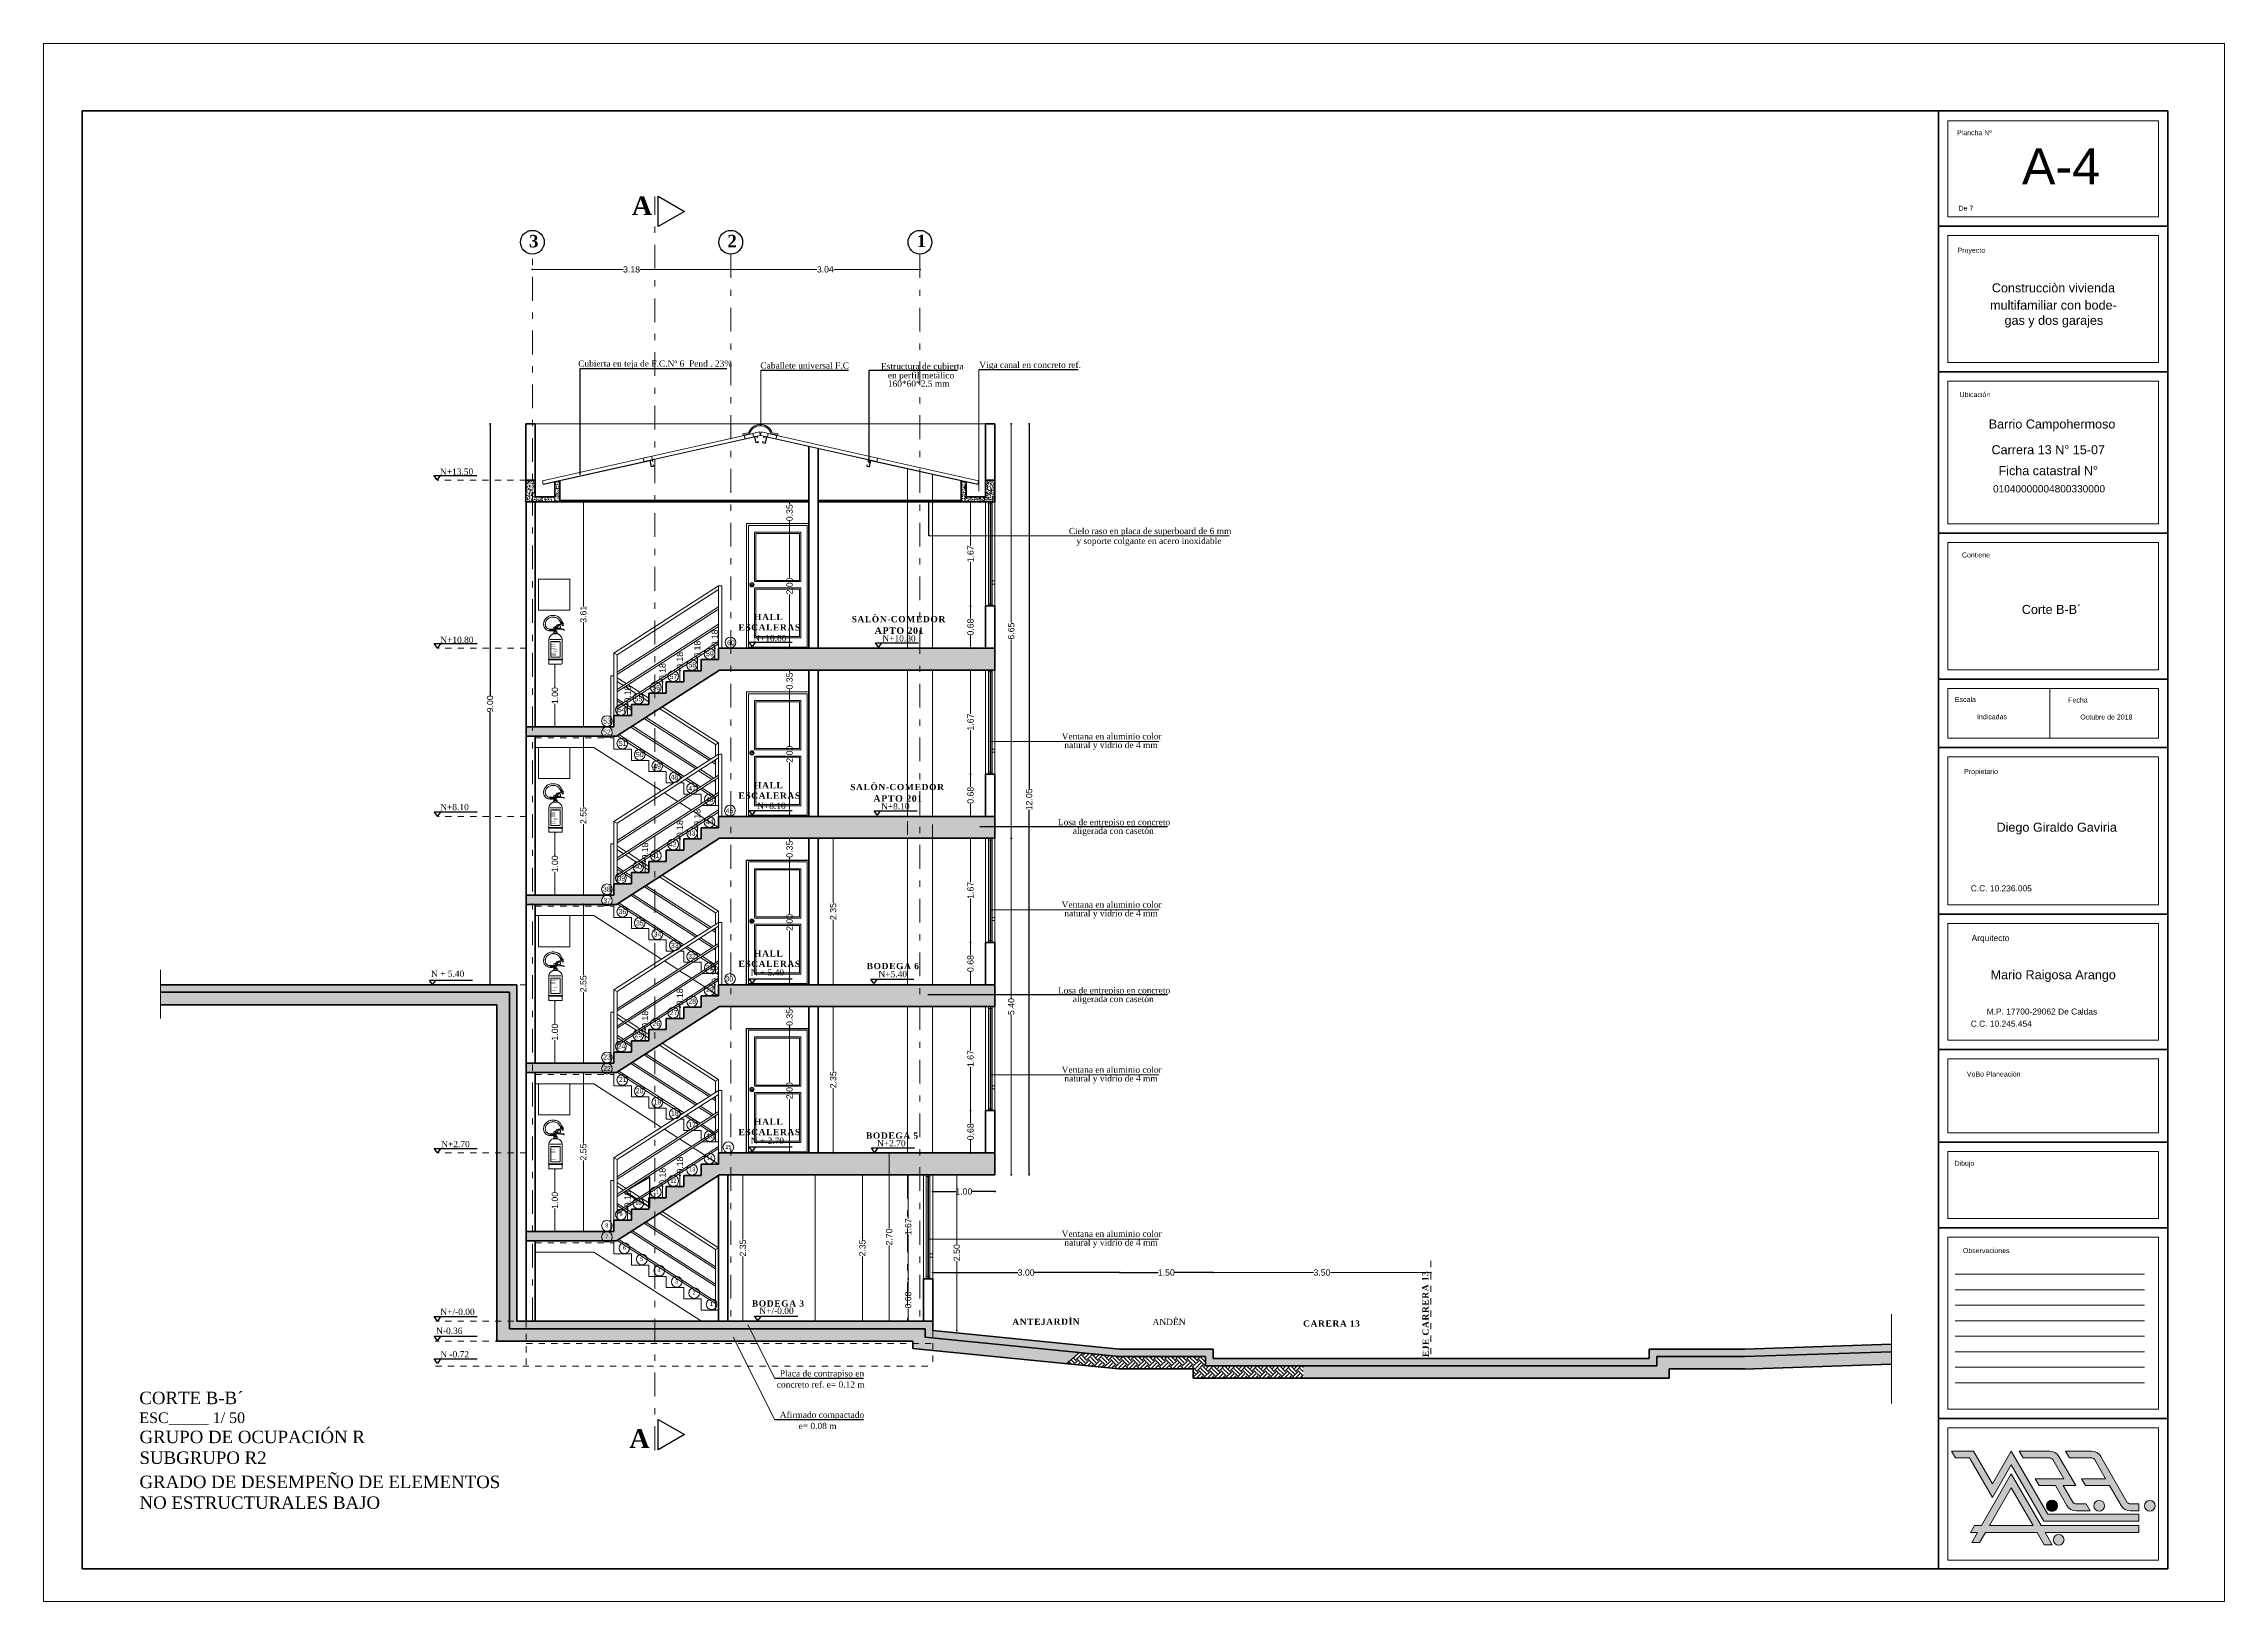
# Model space of a CAD drawing. Header units: inches. Extents: x 2908 to 3459, y -3172 to -55.
# Drawn here: x 3272.71 to 3307.71, y -230.16 to -205.16 of the extents above; entities that cross this region are included whole.
import ezdxf
from ezdxf.enums import TextEntityAlignment as Align

# ---------------------------------------------------------------- set-up
doc = ezdxf.new("R2010")
doc.units = ezdxf.units.IN
doc.header["$MEASUREMENT"] = 0
doc.linetypes.add('ACAD_ISO03W100', pattern=[30, 12, -18])
doc.linetypes.add('DASHDOT', pattern=[25.4, 12.7, -6.35, 0, -6.35])
for name, color, linetype, lineweight in [('A_TEXT_NOT', 6, 'Continuous', 5), ('BARANDAS', 1, 'Continuous', 18), ('Capa2', 1, 'Continuous', 25), ('COLUMNAS', 1, 'Continuous', 35), ('COTA', 1, 'Continuous', 9), ('COTAS 01', 1, 'Continuous', 25), ('E-EJES', 1, 'DASHDOT', 5), ('Estructura', 1, 'Continuous', 40), ('linea de cotas', 7, 'Continuous', 5), ('LINEAS DE PROYECCIÒN', 74, 'ACAD_ISO03W100', 18), ('logo 2', 1, 'Continuous', 0), ('Líneas Márgen', 7, 'Continuous', 9), ('muros 2', 5, 'Continuous', 40), ('muros bajitos', 4, 'Continuous', 15), ('Márgen', 7, 'Continuous', 80), ('PISO', 33, 'Continuous', 18), ('puertas aptos', 33, 'Continuous', 9), ('ventanas en fachada', 10, 'Continuous', 15), ('vidrio en planta', 191, 'Continuous', 5)]:
    doc.layers.add(name, color=color, linetype=linetype, lineweight=lineweight)
for name, color, linetype in [('BORDER', 1, 'Continuous'), ('MUE', 124, 'Continuous'), ('TEXTO', 4, 'Continuous')]:
    doc.layers.add(name, color=color, linetype=linetype)
doc.styles.add('Arial new', font='arial.ttf')
doc.styles.add('CONSTRUCTORA', font='times.ttf', dxfattribs={"height": 0.3})
doc.styles.add('Villanueva', font='swissek.ttf')
doc.dimstyles.new('GUS', dxfattribs={"dimtxt": 0.1, "dimasz": 0.03, "dimexe": 0.05, "dimexo": 0.05, "dimgap": 0.005, "dimtad": 0, "dimzin": 1, "dimdsep": 46, "dimtxsty": 'Arial new', "dimblk": 'DOT', "dimcen": 0.01, "dimse1": 1, "dimse2": 1, "dimclrd": 1, "dimclre": 252, "dimclrt": 1, "dimaunit": 1, "dimadec": 0, "dimazin": 2, "dimtfac": 1, "dimtmove": 0, "dimatfit": 2, "dimldrblk": 'ARCHTICK', "dimfxl": 1, "dimlwd": -1, "dimlwe": -1, "dimarcsym": 1})
picture_1 = doc.add_image_def('image1.jpg', size_in_pixel=(498, 498))
pattern_1 = [(50, (0, 0), (0.0717260183, -0.0062752135), [0.0075, -0.0825]), (355, (0, 0), (-0.0138751334, 0.0752192134), [0.006, -0.066]), (100.4514, (0.00598, -0.00052), (0.0578509382, 0.0689439542), [0.006374019, -0.0701142112]), (46.1842, (0, 0.02), (0.1067241049, -0.0165519014), [0.01125, -0.12375]), (96.6356, (0.00889, 0.01862), (0.0934662706, 0.097411787), [0.0095610288, -0.1051713]), (351.1842, (0, 0.02), (0.0934661945, 0.09741186), [0.009, -0.099]), (21, (0.01, 0.015), (0.0596907052, -0.0402618891), [0.0075, -0.0825]), (326, (0.01, 0.015), (0.0243315332, 0.0725150045), [0.006, -0.066]), (71.4514, (0.014974, 0.011645), (0.0840222629, 0.0322530497), [0.006374019, -0.0701142112]), (37.5, (0, 0), (0.00121598553, 0.03328938538), [0, -0.0652, 0, -0.067, 0, -0.06625]), (7.5, (0, 0), (0.02630695374, 0.0394411712), [0, -0.0382, 0, -0.0637, 0, -0.02525]), (327.5, (-0.0223, 0), (0.05338224362, -0.00225548717), [0, -0.025, 0, -0.078, 0, -0.1035]), (317.5, (-0.0323, 0), (0.05831861693, 0.01001049823), [0, -0.0325, 0, -0.0518, 0, -0.0735])]

msp = doc.modelspace()

# ---------------------------------------------------------------- texts
at = {"layer": 'A_TEXT_NOT', "attachment_point": 2, "line_spacing_factor": 0.938532}
for s, insert, char_height, width, rotation in [('60', (3283.742, -214.733, 1.031), 0.08, 0.28619, 359.9982), ('58', (3283.121, -215.088, 1.031), 0.08, 0.28619, 359.9982), ('59', (3283.404, -214.909, 1.031), 0.08, 0.28619, 359.9982), ('56', (3282.542, -215.45, 1.031), 0.08, 0.28619, 359.9982), ('57', (3282.82, -215.275, 1.031), 0.08, 0.28619, 359.9982), ('54', (3281.987, -215.808, 1.031), 0.08, 0.28619, 359.9982), ('55', (3282.257, -215.633, 1.031), 0.08, 0.28619, 359.9982), ('52', (3281.751, -216.168, 1.031), 0.08, 0.28619, 359.9982), ('53', (3281.755, -215.989, 1.031), 0.08, 0.28619, 359.9982), ('51', (3282.003, -216.349, 1.031), 0.08, 0.28619, 359.9982), ('50', (3282.279, -216.527, 1.031), 0.08, 0.28619, 359.9982), ('49', (3282.556, -216.713, 1.031), 0.08, 0.28619, 359.9982), ('48', (3282.835, -216.889, 1.031), 0.08, 0.28619, 359.9982), ('47', (3283.12, -217.073, 1.031), 0.08, 0.28619, 359.9982), ('46', (3283.398, -217.25, 1.031), 0.08, 0.28619, 359.9982), ('44', (3283.399, -217.608, 1.031), 0.08, 0.28619, 359.9982), ('45', (3283.722, -217.428, 1.031), 0.08, 0.28619, 359.9982), ('42', (3282.806, -217.966, 1.031), 0.08, 0.28619, 359.9982), ('43', (3283.109, -217.787, 1.031), 0.08, 0.28619, 359.9982), ('40', (3282.252, -218.326, 1.031), 0.08, 0.28619, 359.9982), ('41', (3282.529, -218.142, 1.031), 0.08, 0.28619, 359.9982), ('38', (3281.749, -218.687, 1.031), 0.08, 0.28619, 359.9982), ('39', (3281.981, -218.511, 1.031), 0.08, 0.28619, 359.9982), ('37', (3281.755, -218.873, 1.031), 0.08, 0.28619, 359.9982), ('36', (3282.001, -219.047, 1.031), 0.08, 0.28619, 359.9982), ('35', (3282.28, -219.23, 1.031), 0.08, 0.28619, 359.9982), ('34', (3282.563, -219.408, 1.031), 0.08, 0.28619, 359.9982), ('33', (3282.84, -219.589, 1.031), 0.08, 0.28619, 359.9982), ('32', (3283.117, -219.766, 1.031), 0.08, 0.28619, 359.9982), ('31', (3283.4, -219.949, 1.031), 0.08, 0.28619, 359.9982), ('30', (3283.717, -220.127, 1.031), 0.08, 0.28619, 359.9982), ('28', (3283.12, -220.484, 1.031), 0.08, 0.28619, 359.9982), ('29', (3283.403, -220.3, 1.031), 0.08, 0.28619, 359.9982), ('26', (3282.545, -220.844, 1.031), 0.08, 0.28619, 359.9982), ('27', (3282.822, -220.668, 1.031), 0.08, 0.28619, 359.9982), ('25', (3282.256, -221.025, 1.031), 0.08, 0.28619, 359.9982), ('23', (3281.753, -221.381), 0.08, 0.28619, 359.9982), ('24', (3281.985, -221.208, 1.031), 0.08, 0.28619, 359.9982), ('22', (3281.753, -221.565, 1.031), 0.08, 0.28619, 359.9982), ('21', (3282.005, -221.742, 1.031), 0.08, 0.28619, 359.9982), ('20', (3282.276, -221.924, 1.031), 0.08, 0.28619, 359.9982), ('19', (3282.563, -222.102, 1.031), 0.08, 0.28619, 359.9982), ('18', (3282.841, -222.281, 1.031), 0.08, 0.28619, 359.9982), ('17', (3283.121, -222.465, 1.031), 0.08, 0.28619, 359.9982), ('16', (3283.41, -222.647), 0.08, 0.28619, 359.9982), ('15', (3283.701, -222.831), 0.064, 0.22895, 0.0018), ('13', (3283.12, -223.191), 0.064, 0.22895, 0.0018), ('14', (3283.4, -223.011), 0.064, 0.22895, 0.0018), ('11', (3282.538, -223.551), 0.064, 0.22895, 0.0018), ('12', (3282.818, -223.371), 0.064, 0.22895, 0.0018), ('9', (3281.978, -223.911), 0.064, 0.22895, 0.0018), ('10', (3282.258, -223.731), 0.064, 0.22895, 0.0018), ('8', (3281.75, -224.091), 0.064, 0.22895, 359.9982), ('7', (3281.75, -224.271), 0.064, 0.22895, 359.9982), ('6', (3282.03, -224.451), 0.064, 0.22895, 359.9982), ('5', (3282.31, -224.631), 0.064, 0.22895, 359.9982), ('4', (3282.59, -224.811), 0.064, 0.22895, 359.9982), ('3', (3282.87, -224.991), 0.064, 0.22895, 359.9982), ('2', (3283.15, -225.171), 0.064, 0.22895, 359.9982), ('1', (3283.43, -225.351), 0.064, 0.22895, 359.9982)]:
    msp.add_mtext(s, dxfattribs=dict(at, insert=insert, char_height=char_height, width=width, rotation=rotation))
at = {"layer": 'COTAS 01', "char_height": 0.1, "attachment_point": 1, "style": 'CONSTRUCTORA'}
for s, insert, rotation in [('N+13.50', (3279.071, -211.977, 7.182), 0.1492), ('N+10.80', (3279.076, -214.677, -0.485), 0.1492), ('N+10.80', (3284.099, -214.649), 0.1492), ('N+10.80', (3286.172, -214.654), 0.1492), ('N+8.10', (3284.163, -217.34), 0.1492), ('N+8.10', (3286.151, -217.348), 0.1492), ('N+8.10', (3279.076, -217.36, -0.485), 0.1492), ('N + 5.40', (3278.928, -220.035, 0), 0.1492), ('N + 5.40', (3284.06, -220.014, 0), 0.1492), ('N+5.40', (3286.109, -220.041, 0), 0.1492), ('N+2.70', (3279.092, -222.769, -0.485), 0.1492), ('N + 2.70', (3284.06, -222.714, 0), 0.1492), ('N+2.70', (3286.087, -222.755), 0.1492), ('N+/-0.00', (3279.078, -225.461, 7.728), 0.1474), ('N+/-0.00', (3284.198, -225.445, 15.395), 0.1474), ('N-0.36', (3279.01, -225.765, 7.728), 0.1474), ('N -0.72', (3279.077, -226.142, 0.546), 0.1474)]:
    msp.add_mtext_dynamic_manual_height_columns(s, width=0.82803, gutter_width=0.5, heights=[0], dxfattribs=dict(at, insert=insert, rotation=rotation))
at = {"layer": 'linea de cotas', "style": 'Villanueva'}
for s, height, p in [('Plancha Nº', 0.0804, (3303.7, -206.585)), ('A-4', 0.5786, (3305.09, -207.128)), ('De 7', 0.0804, (3303.563, -207.799)), ('Proyecto', 0.0804, (3303.65, -208.486)), (' multifamiliar con bode-', 0.14466, (3304.939, -209.351)), ('Construcciòn vivienda', 0.14466, (3304.967, -209.073, 4.802)), ('gas y dos garajes', 0.14466, (3304.974, -209.616)), ('Ubicación', 0.0804, (3303.707, -210.788)), ('Barrio Campohermoso', 0.14466, (3304.945, -211.28)), ('Carrera 13 N° 15-07', 0.14466, (3304.884, -211.675)), ('Ficha catastral N°', 0.14466, (3304.884, -212.008)), ('01040000004800330000', 0.11573, (3304.897, -212.302)), ('Contiene', 0.0804, (3303.724, -213.362)), ('Corte B-B´', 0.1447, (3304.937, -214.234)), ('Escala', 0.0804, (3303.554, -215.681)), ('Indicadas', 0.0804, (3303.981, -215.959)), ('Fecha', 0.0804, (3305.361, -215.69)), ('Octubre de 2018', 0.08036, (3305.817, -215.963)), ('Propietario', 0.08036, (3303.806, -216.849)), ('Diego Giraldo Gaviria', 0.14466, (3305.02, -217.751)), ('C.C. 10.236.005', 0.09644, (3304.131, -218.714)), ('Arquitecto ', 0.09644, (3303.976, -219.524)), ('Mario Raigosa Arango', 0.14466, (3304.964, -220.118)), ('C.C. 10.245.454', 0.09644, (3304.131, -220.886)), ('M.P. 17700-29062 De Caldas', 0.09644, (3304.783, -220.689)), ('VoBo Planeación', 0.08036, (3304.009, -221.692)), ('Dibujo', 0.0804, (3303.539, -223.137)), ('Observaciones', 0.08036, (3303.889, -224.526))]:
    msp.add_text(s, height=height, dxfattribs=at).set_placement(p, align=Align.MIDDLE)
at = {"layer": 'TEXTO', "style": 'CONSTRUCTORA'}
for s, p in [('Cubierta en teja de F.C.Nº 6  Pend . 23%%%', (3281.29, -210.342)), ('Caballete universal F.C', (3284.214, -210.373)), ('Estructura de cubierta  ', (3286.151, -210.384)), ('Viga canal en concreto ref.', (3287.728, -210.363)), ('en perfìl metàlico  ', (3286.26, -210.53)), ('160*60*2.5 mm  ', (3286.26, -210.664)), ('Cielo raso en placa de superboard de 6 mm', (3289.165, -213.029)), ('y soporte colgante en acero inoxidable', (3289.287, -213.187)), ('Ventana en aluminio color  ', (3289.05, -216.324)), ('natural y vidrio de 4 mm', (3289.093, -216.463)), ('Losa de entrepiso en concreto', (3288.989, -217.701)), ('aligerada con casetón', (3289.228, -217.84)), ('Ventana en aluminio color  ', (3289.05, -219.024)), ('natural y vidrio de 4 mm', (3289.093, -219.163)), ('Losa de entrepiso en concreto', (3288.989, -220.401)), ('aligerada con casetón', (3289.228, -220.54)), ('Ventana en aluminio color  ', (3289.05, -221.674)), ('natural y vidrio de 4 mm', (3289.093, -221.813)), ('Ventana en aluminio color  ', (3289.05, -224.307)), ('natural y vidrio de 4 mm', (3289.093, -224.447)), ('Placa de contrapiso en ', (3284.526, -226.548)), ('concreto ref. e= 0.12 m', (3284.478, -226.726)), ('Afirmado compactado', (3284.526, -227.213)), ('  e= 0.08 m', (3284.752, -227.392))]:
    msp.add_text(s, height=0.1, rotation=0.0038, dxfattribs=at).set_placement(p)
at = {"layer": 'TEXTO', "attachment_point": 1, "style": 'CONSTRUCTORA'}
for s, insert, char_height, width in [('{\\fTimes New Roman|b1|i0|c0|p18;\\T1.1;A}', (3282.151, -207.609, -7.182), 0.3, 7.08828), ('{\\fTimes New Roman|b1|i0|c0|p18;\\T1.1;      HALL \\PESCALERAS}', (3283.864, -214.309), 0.1, 2.36276), ('{\\fTimes New Roman|b1|i0|c0|p18;\\T1.1;SALÒN-COMEDOR}', (3285.68, -214.344), 0.1, 2.36276), ('{\\fTimes New Roman|b1|i0|c0|p18;\\T1.1;APTO 201}', (3286.049, -214.525), 0.105, 2.4809), ('{\\fTimes New Roman|b1|i0|c0|p18;\\T1.1;      HALL \\PESCALERAS}', (3283.864, -217.009), 0.1, 2.36276), ('{\\fTimes New Roman|b1|i0|c0|p18;\\T1.1;SALÒN-COMEDOR}', (3285.658, -217.038), 0.1, 2.36276), ('{\\fTimes New Roman|b1|i0|c0|p18;\\T1.1;APTO 201}', (3286.028, -217.219), 0.105, 2.4809), ('{\\fTimes New Roman|b1|i0|c0|p18;\\T1.1;      HALL \\PESCALERAS}', (3283.864, -219.709), 0.1, 2.36276), ('{\\fTimes New Roman|b1|i0|c0|p18;\\T1.1;BODEGA 6}', (3285.921, -219.911), 0.1, 2.36276), ('{\\fTimes New Roman|b1|i0|c0|p18;\\T1.1;      HALL \\PESCALERAS}', (3283.864, -222.409), 0.1, 2.36276), ('{\\fTimes New Roman|b1|i0|c0|p18;\\T1.1;BODEGA 5}', (3285.91, -222.632), 0.1, 2.36276), ('{\\fTimes New Roman|b1|i0|c0|p18;\\T1.1;      BODEGA 3}', (3283.829, -225.326), 0.1, 2.36276), ('{\\fTimes New Roman|b1|i0|c0|p18;\\T1.1;CARERA 13}', (3292.925, -225.648), 0.1, 2.36276), ('{\\fTimes New Roman|b1|i0|c0|p18;\\T1.1;A}', (3282.111, -227.395, -7.182), 0.3, 7.08828)]:
    msp.add_mtext(s, dxfattribs=dict(at, insert=insert, char_height=char_height, width=width))
for s, insert, char_height, width, rotation in [('{\\fTimes New Roman|b1|i0|c0|p18;\\T1.1;3}', (3280.502, -208.227), 0.2, 4.72552, 359.9982), ('{\\fTimes New Roman|b1|i0|c0|p18;\\T1.1;2}', (3283.685, -208.226), 0.2, 4.72552, 359.9982), ('{\\fTimes New Roman|b1|i0|c0|p18;\\T1.1;1}', (3286.725, -208.223), 0.2, 4.72552, 359.9982), ('{\\fTimes New Roman|b1|i0|c0|p18;\\T1.1;EJE CARRERA 13}', (3294.844, -226.237, -7.182), 0.1, 2.36276, 90.3865), ('{\\fTimes New Roman|b1|i0|c0|p18;\\T1.1;ANTEJARDÌN}', (3288.257, -225.623, 1.031), 0.1, 1.41121, 0.3817)]:
    msp.add_mtext(s, dxfattribs=dict(at, insert=insert, char_height=char_height, width=width, rotation=rotation))
at = {"layer": 'TEXTO', "insert": (3290.06, -225.627), "char_height": 0.1, "attachment_point": 1, "rotation": 0.3817, "style": 'CONSTRUCTORA'}
msp.add_mtext_dynamic_manual_height_columns('\\pi0.44886;ANDÈN', width=1.41121, gutter_width=12.5, heights=[0], dxfattribs=at)
at = {"layer": 'TEXTO', "char_height": 0.17, "attachment_point": 1, "style": 'CONSTRUCTORA'}
for s, insert in [('\\A1;{\\H1.1765x;CORTE B-B´\\P\\H0.85x;ESC_____ 1/ 50\\P  }', (3274.247, -226.792)), ('\\A1;{\\H1.1765x;GRUPO DE OCUPACIÓN R\\PSUBGRUPO R2\\H0.85x; }', (3274.25, -227.418)), ('\\A1;{\\H1.1765x;GRADO DE DESEMPEÑO DE ELEMENTOS\\PNO ESTRUCTURALES BAJO}', (3274.25, -228.139))]:
    msp.add_mtext_dynamic_manual_height_columns(s, width=7.10696, gutter_width=1.25, heights=[0], dxfattribs=dict(at, insert=insert))

# ---------------------------------------------------------------- blocks, each defined once
blk = doc.blocks.new('_Dot')
at = {"color": 0, "linetype": 'ByBlock', "lineweight": -2}
blk.add_line((-0.5, 0), (-1, 0), dxfattribs=at)
at = {"color": 0, "linetype": 'ByBlock', "const_width": 0.5}
blk.add_lwpolyline([(-0.25, 0, 1), (0.25, 0, 1)], format="xyb", close=True, dxfattribs=at)
blk = doc.blocks.new('*D4649')
at = {"layer": 'COTA', "color": 1, "linetype": 'Continuous', "transparency": 16777216}
for p, q in [((3282.924, -223.321), (3282.924, -223.291)), ((3282.924, -223.471), (3282.924, -223.351))]:
    blk.add_line(p, q, dxfattribs=at)
at = {"layer": 'Defpoints', "color": 0, "transparency": 16777216}
for p in [(3282.924, -223.321), (3282.984, -223.321), (3282.984, -223.501)]:
    blk.add_point(p, dxfattribs=at)
at = {"layer": 'COTA', "color": 1, "transparency": 16777216, "xscale": 0.03, "yscale": 0.03, "zscale": 0.03}
for p, rotation in [((3282.924, -223.321), 90), ((3282.924, -223.501), 270)]:
    blk.add_blockref('_Dot', p, dxfattribs=dict(at, rotation=rotation))
at = {"layer": 'COTA', "color": 1, "transparency": 16777216, "insert": (3282.924, -223.156), "char_height": 0.1, "attachment_point": 5, "rotation": 90, "style": 'Arial new'}
blk.add_mtext('0.18', dxfattribs=at)
blk = doc.blocks.new('_ArchTick')
at = {"color": 0, "linetype": 'ByBlock', "const_width": 0.15}
blk.add_lwpolyline([(-0.5, -0.5), (0.5, 0.5)], dxfattribs=at)
blk = doc.blocks.new('*D4650')
at = {"layer": 'COTA', "color": 1, "linetype": 'Continuous', "transparency": 16777216}
for p, q in [((3286.283, -222.991), (3286.283, -224.175)), ((3286.283, -225.631), (3286.283, -224.446))]:
    blk.add_line(p, q, dxfattribs=at)
at = {"layer": 'Defpoints', "color": 0, "transparency": 16777216}
for p in [(3285.094, -222.961), (3286.283, -222.961), (3285.094, -225.661)]:
    blk.add_point(p, dxfattribs=at)
at = {"layer": 'COTA', "color": 1, "transparency": 16777216, "xscale": 0.03, "yscale": 0.03, "zscale": 0.03}
for p, rotation in [((3286.283, -222.961), 90), ((3286.283, -225.661), 270)]:
    blk.add_blockref('_Dot', p, dxfattribs=dict(at, rotation=rotation))
at = {"layer": 'COTA', "color": 1, "transparency": 16777216, "insert": (3286.283, -224.311), "char_height": 0.1, "attachment_point": 5, "rotation": 90, "style": 'Arial new'}
blk.add_mtext('2.70', dxfattribs=at)
blk = doc.blocks.new('*D4673')
at = {"layer": 'COTA', "color": 1, "linetype": 'Continuous', "transparency": 16777216}
for p, q in [((3285.852, -223.341), (3285.852, -224.349)), ((3285.852, -225.631), (3285.852, -224.622))]:
    blk.add_line(p, q, dxfattribs=at)
at = {"layer": 'Defpoints', "color": 0, "transparency": 16777216}
for p in [(3285.852, -223.311), (3286.83, -223.311), (3286.83, -225.661)]:
    blk.add_point(p, dxfattribs=at)
at = {"layer": 'COTA', "color": 1, "transparency": 16777216, "xscale": 0.03, "yscale": 0.03, "zscale": 0.03}
for p, rotation in [((3285.852, -223.311), 90), ((3285.852, -225.661), 270)]:
    blk.add_blockref('_Dot', p, dxfattribs=dict(at, rotation=rotation))
at = {"layer": 'COTA', "color": 1, "transparency": 16777216, "insert": (3285.852, -224.486), "char_height": 0.1, "attachment_point": 5, "rotation": 90, "style": 'Arial new'}
blk.add_mtext('2.35', dxfattribs=at)
blk = doc.blocks.new('*D4674')
at = {"layer": 'COTA', "color": 1, "linetype": 'Continuous', "transparency": 16777216}
for p, q in [((3282.924, -220.621), (3282.924, -220.591)), ((3282.924, -220.771), (3282.924, -220.651))]:
    blk.add_line(p, q, dxfattribs=at)
at = {"layer": 'Defpoints', "color": 0, "transparency": 16777216}
for p in [(3282.924, -220.621), (3282.984, -220.621), (3282.984, -220.801)]:
    blk.add_point(p, dxfattribs=at)
at = {"layer": 'COTA', "color": 1, "transparency": 16777216, "xscale": 0.03, "yscale": 0.03, "zscale": 0.03}
for p, rotation in [((3282.924, -220.621), 90), ((3282.924, -220.801), 270)]:
    blk.add_blockref('_Dot', p, dxfattribs=dict(at, rotation=rotation))
at = {"layer": 'COTA', "color": 1, "transparency": 16777216, "insert": (3282.924, -220.456), "char_height": 0.1, "attachment_point": 5, "rotation": 90, "style": 'Arial new'}
blk.add_mtext('0.18', dxfattribs=at)
blk = doc.blocks.new('*D4675')
at = {"layer": 'COTA', "color": 1, "linetype": 'Continuous', "transparency": 16777216}
for p, q in [((3287.367, -223.341), (3287.367, -224.425)), ((3287.367, -225.781), (3287.367, -224.696))]:
    blk.add_line(p, q, dxfattribs=at)
at = {"layer": 'Defpoints', "color": 0, "transparency": 16777216}
for p in [(3286.98, -223.311), (3286.98, -225.811), (3287.367, -225.811)]:
    blk.add_point(p, dxfattribs=at)
at = {"layer": 'COTA', "color": 1, "transparency": 16777216, "xscale": 0.03, "yscale": 0.03, "zscale": 0.03}
for p, rotation in [((3287.367, -223.311), 90), ((3287.367, -225.811), 270)]:
    blk.add_blockref('_Dot', p, dxfattribs=dict(at, rotation=rotation))
at = {"layer": 'COTA', "color": 1, "transparency": 16777216, "insert": (3287.367, -224.561), "char_height": 0.1, "attachment_point": 5, "rotation": 90, "style": 'Arial new'}
blk.add_mtext('2.50', dxfattribs=at)
blk = doc.blocks.new('*D4676')
at = {"layer": 'COTA', "color": 1, "linetype": 'Continuous', "transparency": 16777216}
for p, q in [((3282.924, -217.921), (3282.924, -217.891)), ((3282.924, -218.071), (3282.924, -217.951))]:
    blk.add_line(p, q, dxfattribs=at)
at = {"layer": 'Defpoints', "color": 0, "transparency": 16777216}
for p in [(3282.924, -217.921), (3282.984, -217.921), (3282.984, -218.101)]:
    blk.add_point(p, dxfattribs=at)
at = {"layer": 'COTA', "color": 1, "transparency": 16777216, "xscale": 0.03, "yscale": 0.03, "zscale": 0.03}
for p, rotation in [((3282.924, -217.921), 90), ((3282.924, -218.101), 270)]:
    blk.add_blockref('_Dot', p, dxfattribs=dict(at, rotation=rotation))
at = {"layer": 'COTA', "color": 1, "transparency": 16777216, "insert": (3282.924, -217.756), "char_height": 0.1, "attachment_point": 5, "rotation": 90, "style": 'Arial new'}
blk.add_mtext('0.18', dxfattribs=at)
blk = doc.blocks.new('*D4677')
at = {"layer": 'COTA', "color": 1, "linetype": 'Continuous', "transparency": 16777216}
for p, q in [((3282.924, -215.221), (3282.924, -215.191)), ((3282.924, -215.371), (3282.924, -215.251))]:
    blk.add_line(p, q, dxfattribs=at)
at = {"layer": 'Defpoints', "color": 0, "transparency": 16777216}
for p in [(3282.924, -215.221), (3282.984, -215.221), (3282.984, -215.401)]:
    blk.add_point(p, dxfattribs=at)
at = {"layer": 'COTA', "color": 1, "transparency": 16777216, "xscale": 0.03, "yscale": 0.03, "zscale": 0.03}
for p, rotation in [((3282.924, -215.221), 90), ((3282.924, -215.401), 270)]:
    blk.add_blockref('_Dot', p, dxfattribs=dict(at, rotation=rotation))
at = {"layer": 'COTA', "color": 1, "transparency": 16777216, "insert": (3282.924, -215.056), "char_height": 0.1, "attachment_point": 5, "rotation": 90, "style": 'Arial new'}
blk.add_mtext('0.18', dxfattribs=at)
blk = doc.blocks.new('puerta acceso')
at = {"layer": 'puertas aptos'}
for p, q in [((2162.129, 1648.362), (2161.129, 1648.362)), ((2161.129, 1648.362), (2161.129, 1646.362)), ((2161.159, 1648.332), (2161.159, 1646.362)), ((2161.159, 1648.332), (2162.099, 1648.332)), ((2161.254, 1648.224), (2161.254, 1647.432)), ((2161.254, 1648.224), (2161.999, 1648.224)), ((2161.274, 1648.204), (2161.274, 1647.452)), ((2161.274, 1648.204), (2161.979, 1648.204)), ((2161.979, 1648.204), (2161.979, 1647.452)), ((2161.999, 1648.224), (2161.999, 1647.432)), ((2162.099, 1648.332), (2162.099, 1646.362)), ((2162.129, 1648.362), (2162.129, 1646.362)), ((2161.274, 1647.452), (2161.979, 1647.452)), ((2161.254, 1647.432), (2161.999, 1647.432)), ((2161.254, 1647.332), (2161.999, 1647.332)), ((2161.254, 1647.332), (2161.254, 1646.532)), ((2161.274, 1647.312), (2161.979, 1647.312)), ((2161.274, 1647.312), (2161.274, 1646.552)), ((2161.979, 1647.312), (2161.979, 1646.552)), ((2161.999, 1647.332), (2161.999, 1646.532)), ((2161.254, 1646.532), (2161.999, 1646.532)), ((2161.274, 1646.552), (2161.979, 1646.552)), ((2161.159, 1646.382), (2162.099, 1646.382))]:
    blk.add_line(p, q, dxfattribs=at)
for radius in [0.035, 0.025, 0.005]:
    blk.add_circle((2161.213, 1647.382), radius, dxfattribs=at)
blk = doc.blocks.new('*D4679')
at = {"layer": 'Defpoints', "color": 0, "transparency": 16777216}
for p in [(3289.98, -224.88), (3286.98, -225.177), (3289.98, -225.624)]:
    blk.add_point(p, dxfattribs=at)
at = {"layer": 'TEXTO', "color": 1, "linetype": 'Continuous', "transparency": 16777216}
for p, q in [((3287.01, -224.88), (3288.345, -224.88)), ((3289.95, -224.88), (3288.615, -224.88))]:
    blk.add_line(p, q, dxfattribs=at)
at = {"layer": 'TEXTO', "color": 1, "transparency": 16777216, "xscale": 0.03, "yscale": 0.03, "zscale": 0.03, "rotation": 180}
blk.add_blockref('_Dot', (3286.98, -224.88), dxfattribs=at)
at = {"layer": 'TEXTO', "color": 1, "transparency": 16777216, "xscale": 0.03, "yscale": 0.03, "zscale": 0.03}
blk.add_blockref('_Dot', (3289.98, -224.88), dxfattribs=at)
at = {"layer": 'TEXTO', "color": 1, "transparency": 16777216, "insert": (3288.48, -224.88), "char_height": 0.1, "attachment_point": 5, "style": 'Arial new'}
blk.add_mtext('3.00', dxfattribs=at)
blk = doc.blocks.new('*D4680')
at = {"layer": 'Defpoints', "color": 0, "transparency": 16777216}
for p in [(3291.48, -224.88), (3289.98, -225.624), (3291.48, -225.624)]:
    blk.add_point(p, dxfattribs=at)
at = {"layer": 'TEXTO', "color": 1, "linetype": 'Continuous', "transparency": 16777216}
for p, q in [((3290.01, -224.88), (3290.6, -224.88)), ((3291.45, -224.88), (3290.86, -224.88))]:
    blk.add_line(p, q, dxfattribs=at)
at = {"layer": 'TEXTO', "color": 1, "transparency": 16777216, "xscale": 0.03, "yscale": 0.03, "zscale": 0.03, "rotation": 180}
blk.add_blockref('_Dot', (3289.98, -224.88), dxfattribs=at)
at = {"layer": 'TEXTO', "color": 1, "transparency": 16777216, "xscale": 0.03, "yscale": 0.03, "zscale": 0.03}
blk.add_blockref('_Dot', (3291.48, -224.88), dxfattribs=at)
at = {"layer": 'TEXTO', "color": 1, "transparency": 16777216, "insert": (3290.73, -224.88), "char_height": 0.1, "attachment_point": 5, "style": 'Arial new'}
blk.add_mtext('1.50', dxfattribs=at)
blk = doc.blocks.new('*D4681')
at = {"layer": 'COTA', "color": 1, "linetype": 'Continuous', "transparency": 16777216}
for p, q in [((3291.51, -224.88), (3293.094, -224.88)), ((3294.946, -224.88), (3293.363, -224.88))]:
    blk.add_line(p, q, dxfattribs=at)
at = {"layer": 'Defpoints', "color": 0, "transparency": 16777216}
for p in [(3294.976, -224.88), (3291.48, -225.624), (3294.976, -225.774)]:
    blk.add_point(p, dxfattribs=at)
at = {"layer": 'COTA', "color": 1, "transparency": 16777216, "xscale": 0.03, "yscale": 0.03, "zscale": 0.03, "rotation": 180}
blk.add_blockref('_Dot', (3291.48, -224.88), dxfattribs=at)
at = {"layer": 'COTA', "color": 1, "transparency": 16777216, "xscale": 0.03, "yscale": 0.03, "zscale": 0.03}
blk.add_blockref('_Dot', (3294.976, -224.88), dxfattribs=at)
at = {"layer": 'COTA', "color": 1, "transparency": 16777216, "insert": (3293.228, -224.88), "char_height": 0.1, "attachment_point": 5, "style": 'Arial new'}
blk.add_mtext('3.50', dxfattribs=at)
blk = doc.blocks.new('*D4682')
at = {"layer": 'COTA', "color": 1, "linetype": 'Continuous', "transparency": 16777216}
for p, q in [((3280.917, -223.251), (3280.917, -223.591)), ((3280.917, -224.191), (3280.917, -223.851))]:
    blk.add_line(p, q, dxfattribs=at)
at = {"layer": 'Defpoints', "color": 0, "transparency": 16777216}
for p in [(3280.602, -223.221), (3280.917, -223.221), (3280.602, -224.221)]:
    blk.add_point(p, dxfattribs=at)
at = {"layer": 'COTA', "color": 1, "transparency": 16777216, "xscale": 0.03, "yscale": 0.03, "zscale": 0.03}
for p, rotation in [((3280.917, -223.221), 90), ((3280.917, -224.221), 270)]:
    blk.add_blockref('_Dot', p, dxfattribs=dict(at, rotation=rotation))
at = {"layer": 'COTA', "color": 1, "transparency": 16777216, "insert": (3280.917, -223.721), "char_height": 0.1, "attachment_point": 5, "rotation": 90, "style": 'Arial new'}
blk.add_mtext('1.00', dxfattribs=at)
blk = doc.blocks.new('extintor en alzado')
at = {"layer": 'muros bajitos'}
h = blk.add_hatch(color=256, dxfattribs=at)
h.paths.add_polyline_path([(3209.511, -224.217, 0.414214), (3209.51, -224.216), (3209.51, -224.217)])
h.paths.add_polyline_path([(3209.51, -224.217, 0.414214), (3209.511, -224.217), (3209.51, -224.217)])
h.paths.add_polyline_path([(3209.51, -224.217), (3209.51, -224.217), (3209.51, -224.217, 0.414214)])
h.paths.add_polyline_path([(3209.51, -224.217), (3209.51, -224.216, 0.414214), (3209.51, -224.217)])
for p, q in [((3209.418, -224.347), (3209.418, -224.663)), ((3209.434, -224.347), (3209.619, -224.347)), ((3209.475, -224.179), (3209.444, -224.179)), ((3209.444, -224.209), (3209.444, -224.179)), ((3209.478, -224.18), (3209.444, -224.18)), ((3209.478, -224.207), (3209.444, -224.207)), ((3209.475, -224.209), (3209.444, -224.209)), ((3209.477, -224.184), (3209.446, -224.184)), ((3209.477, -224.188), (3209.446, -224.188)), ((3209.476, -224.188), (3209.446, -224.188)), ((3209.476, -224.199), (3209.446, -224.199)), ((3209.477, -224.2), (3209.446, -224.2)), ((3209.477, -224.203), (3209.446, -224.203)), ((3209.478, -224.206), (3209.478, -224.182)), ((3209.479, -224.183), (3209.48, -224.182)), ((3209.479, -224.204), (3209.479, -224.183)), ((3209.479, -224.204), (3209.48, -224.206)), ((3209.48, -224.182), (3209.487, -224.182)), ((3209.48, -224.188), (3209.487, -224.188)), ((3209.48, -224.188), (3209.487, -224.188)), ((3209.48, -224.2), (3209.487, -224.2)), ((3209.48, -224.2), (3209.487, -224.2)), ((3209.48, -224.206), (3209.487, -224.206)), ((3209.488, -224.183), (3209.487, -224.182)), ((3209.488, -224.204), (3209.487, -224.206)), ((3209.488, -224.205), (3209.488, -224.182)), ((3209.536, -224.182), (3209.488, -224.182)), ((3209.488, -224.204), (3209.488, -224.183)), ((3209.488, -224.204), (3209.488, -224.183)), ((3209.494, -224.205), (3209.488, -224.205)), ((3209.488, -224.259), (3209.565, -224.259)), ((3209.498, -224.178), (3209.498, -224.156)), ((3209.498, -224.188), (3209.498, -224.182)), ((3209.498, -224.188), (3209.509, -224.188)), ((3209.499, -224.182), (3209.499, -224.181)), ((3209.499, -224.252), (3209.499, -224.231)), ((3209.499, -224.231), (3209.554, -224.231)), ((3209.499, -224.252), (3209.554, -224.252)), ((3209.5, -224.153), (3209.53, -224.14)), ((3209.502, -224.207), (3209.5, -224.203)), ((3209.503, -224.181), (3209.501, -224.181)), ((3209.501, -224.231), (3209.501, -224.227)), ((3209.503, -224.225), (3209.504, -224.224)), ((3209.504, -224.181), (3209.542, -224.168)), ((3209.504, -224.181), (3209.543, -224.181)), ((3209.507, -224.188), (3209.507, -224.182)), ((3209.509, -224.205), (3209.508, -224.2)), ((3209.509, -224.188), (3209.509, -224.182)), ((3209.519, -224.2), (3209.51, -224.215)), ((3209.511, -224.215), (3209.519, -224.2)), ((3209.511, -224.205), (3209.512, -224.2)), ((3209.517, -224.225), (3209.545, -224.225)), ((3209.518, -224.207), (3209.521, -224.203)), ((3209.521, -224.222), (3209.539, -224.222)), ((3209.537, -224.165), (3209.524, -224.154)), ((3209.524, -224.154), (3209.553, -224.171)), ((3209.524, -224.188), (3209.524, -224.182)), ((3209.536, -224.188), (3209.524, -224.188)), ((3209.526, -224.205), (3209.536, -224.205)), ((3209.526, -224.212), (3209.539, -224.212)), ((3209.527, -224.151), (3209.556, -224.167)), ((3209.527, -224.188), (3209.527, -224.182)), ((3209.546, -224.181), (3209.536, -224.184)), ((3209.536, -224.205), (3209.536, -224.182)), ((3209.536, -224.205), (3209.539, -224.212)), ((3209.539, -224.153), (3209.537, -224.156)), ((3209.538, -224.135), (3209.55, -224.118)), ((3209.553, -224.165), (3209.539, -224.153)), ((3209.539, -224.222), (3209.539, -224.212)), ((3209.539, -224.222), (3209.55, -224.225)), ((3209.543, -224.179), (3209.546, -224.179)), ((3209.543, -224.181), (3209.543, -224.179)), ((3209.546, -224.182), (3209.546, -224.179)), ((3209.546, -224.182), (3209.554, -224.182)), ((3209.57, -224.133), (3209.55, -224.161)), ((3209.552, -224.231), (3209.552, -224.227)), ((3209.554, -224.182), (3209.655, -224.19)), ((3209.554, -224.252), (3209.554, -224.231)), ((3209.556, -224.167), (3209.555, -224.166)), ((3209.557, -224.113), (3209.651, -224.084)), ((3209.573, -224.166), (3209.585, -224.168)), ((3209.576, -224.127), (3209.589, -224.12)), ((3209.59, -224.169), (3209.655, -224.182)), ((3209.592, -224.119), (3209.655, -224.09)), ((3209.6, -224.062), (3209.626, -224.047)), ((3209.615, -224.089), (3209.6, -224.062)), ((3209.617, -224.09), (3209.601, -224.061)), ((3209.62, -224.087), (3209.605, -224.06)), ((3209.623, -224.086), (3209.608, -224.059)), ((3209.623, -224.085), (3209.609, -224.059)), ((3209.633, -224.08), (3209.618, -224.054)), ((3209.618, -224.09), (3209.64, -224.078)), ((3209.634, -224.08), (3209.619, -224.053)), ((3209.621, -224.089), (3209.638, -224.08)), ((3209.623, -224.093), (3209.621, -224.089)), ((3209.637, -224.078), (3209.622, -224.051)), ((3209.641, -224.077), (3209.625, -224.048)), ((3209.641, -224.075), (3209.626, -224.047)), ((3209.642, -224.128), (3209.628, -224.103)), ((3209.635, -224.347), (3209.635, -224.663)), ((3209.641, -224.087), (3209.638, -224.08)), ((3209.642, -224.128), (3209.658, -224.119)), ((3209.658, -224.119), (3209.645, -224.095)), ((3209.655, -224.09), (3209.654, -224.086)), ((3209.664, -224.196), (3209.655, -224.19)), ((3209.661, -224.185), (3209.67, -224.191)), ((3209.667, -224.195), (3209.67, -224.191)), ((3209.415, -224.666), (3209.415, -224.671)), ((3209.418, -224.663), (3209.635, -224.663)), ((3209.418, -224.674), (3209.635, -224.674)), ((3209.418, -224.674), (3209.418, -224.731)), ((3209.635, -224.674), (3209.635, -224.731)), ((3209.638, -224.666), (3209.638, -224.671)), ((3209.428, -224.742), (3209.625, -224.742))]:
    blk.add_line(p, q, dxfattribs=at)
blk.add_lwpolyline([(3209.457, -224.382), (3209.596, -224.382, -0.414214), (3209.603, -224.389), (3209.603, -224.624, -0.414214), (3209.596, -224.63), (3209.457, -224.63, -0.414214), (3209.45, -224.624), (3209.45, -224.389, -0.414214)], format="xyb", close=True, dxfattribs=at)
for points, const_width in [([(3209.463, -224.419), (3209.527, -224.419)], 0.00272), ([(3209.463, -224.433), (3209.527, -224.433)], 0.00272), ([(3209.463, -224.446), (3209.527, -224.446)], 0.00272), ([(3209.463, -224.46), (3209.527, -224.46)], 0.00272), ([(3209.463, -224.473), (3209.527, -224.473)], 0.00272), ([(3209.463, -224.487), (3209.527, -224.487)], 0.00272), ([(3209.463, -224.573), (3209.538, -224.573)], 0.00272), ([(3209.463, -224.587), (3209.538, -224.587)], 0.00272), ([(3209.463, -224.6), (3209.538, -224.6)], 0.00272), ([(3209.477, -224.399), (3209.576, -224.399)], 0.00409), ([(3209.495, -224.514), (3209.558, -224.514)], 0.00272), ([(3209.495, -224.527), (3209.558, -224.527)], 0.00272), ([(3209.495, -224.541), (3209.558, -224.541)], 0.00272)]:
    blk.add_lwpolyline(points, dxfattribs=dict(at, const_width=const_width))
for centre, radius in [((3209.51, -224.21), 0.0163), ((3209.51, -224.21), 0.0143), ((3209.508, -224.174), 0.00163), ((3209.51, -224.217), 0.00134), ((3209.51, -224.217), 0.000373)]:
    blk.add_circle(centre, radius, dxfattribs=at)
for centre, radius, start, end in [((3209.527, -224.362), 0.11, 110.2729, 172.3719), ((3209.446, -224.186), 0.0017, 87.7534, 272.2466), ((3209.446, -224.186), 0.00204, 175.0209, 270), ((3209.446, -224.201), 0.00204, 90, 184.9791), ((3209.446, -224.202), 0.0017, 87.7534, 272.2466), ((3209.475, -224.182), 0.00272, 0, 90), ((3209.475, -224.206), 0.00272, 270, 0), ((3209.476, -224.186), 0.0017, 267.7534, 92.2466), ((3209.476, -224.186), 0.00204, 270, 4.9791), ((3209.476, -224.201), 0.00204, 355.0209, 90), ((3209.476, -224.202), 0.0017, 267.7534, 92.2466), ((3209.484, -224.185), 0.00543, 145.6158, 214.3842), ((3209.499, -224.194), 0.0203, 162.412, 197.588), ((3209.484, -224.203), 0.00543, 145.6158, 214.3842), ((3209.483, -224.185), 0.00543, 325.6158, 34.3842), ((3209.468, -224.194), 0.0203, 342.412, 17.588), ((3209.483, -224.203), 0.00543, 325.6158, 34.3842), ((3209.499, -224.264), 0.012, 90, 154.225), ((3209.501, -224.156), 0.00272, 103.5624, 180), ((3209.501, -224.178), 0.00272, 180, 270), ((3209.51, -224.218), 0.0184, 65.0777, 125.1384), ((3209.503, -224.227), 0.00272, 90, 180), ((3209.51, -224.218), 0.0136, 66.9616, 125.9525), ((3209.503, -224.178), 0.00272, 270, 283.5624), ((3209.51, -224.217), 0.00186, 83.0379, 270), ((3209.51, -224.217), 0.00186, 270, 50.4691), ((3209.51, -224.218), 0.0136, 54.0475, 65.326), ((3209.51, -224.218), 0.0184, 54.8616, 64.955), ((3209.526, -224.153), 0.00232, 51.0077, 231.0077), ((3209.527, -224.127), 0.0136, 283.5624, 323.8112), ((3209.538, -224.163), 0.00232, 231.0077, 352.226), ((3209.539, -224.157), 0.0109, 283.5624, 306.5359), ((3209.561, -224.126), 0.0136, 106.8259, 143.8112), ((3209.55, -224.227), 0.00272, 0, 90), ((3209.555, -224.237), 0.0731, 76.0298, 92.1692), ((3209.555, -224.169), 0.00232, 231.0077, 51.0077), ((3209.554, -224.264), 0.012, 25.775, 90), ((3209.527, -224.362), 0.11, 7.6281, 69.7271), ((3209.57, -224.121), 0.00163, 56.3287, 333.4215), ((3209.582, -224.139), 0.0136, 114.7204, 153.048), ((3209.607, -224.06), 0.0017, 26.3117, 210.805), ((3209.607, -224.06), 0.00204, 28.5583, 123.5375), ((3209.617, -224.088), 0.00272, 208.5583, 298.5583), ((3209.62, -224.053), 0.00204, 113.5792, 208.5583), ((3209.62, -224.052), 0.0017, 26.3117, 210.805), ((3209.621, -224.087), 0.0017, 206.3117, 30.805), ((3209.621, -224.086), 0.00204, 293.5792, 28.5583), ((3209.635, -224.079), 0.00204, 208.5583, 303.5375), ((3209.635, -224.079), 0.0017, 206.3117, 30.805), ((3209.638, -224.076), 0.00272, 298.5583, 28.5583), ((3209.651, -224.087), 0.00272, 16.8598, 106.8598), ((3209.652, -224.195), 0.0136, 49.4004, 78.6108), ((3209.665, -224.193), 0.00272, 238.8631, 324.5145), ((3209.418, -224.666), 0.00272, 90, 180), ((3209.418, -224.671), 0.00272, 180, 270), ((3209.635, -224.666), 0.00272, 0, 90), ((3209.635, -224.671), 0.00272, 270, 0), ((3209.428, -224.731), 0.0109, 180, 270), ((3209.625, -224.731), 0.0109, 270, 0)]:
    blk.add_arc(centre, radius, start, end, dxfattribs=at)
blk.add_ellipse((3209.555, -224.169), major_axis=(-0.0054, 0.00052), ratio=0.499507, start_param=0.232154, end_param=4.957336, dxfattribs=at)
for points, knots in [([(3209.625, -224.048), (3209.622, -224.042), (3209.619, -224.037), (3209.612, -224.025), (3209.609, -224.019), (3209.603, -224.011), (3209.601, -224.009), (3209.598, -224.005), (3209.597, -224.004), (3209.595, -224.002), (3209.594, -224.001), (3209.591, -223.997), (3209.588, -223.995), (3209.581, -223.989), (3209.576, -223.986), (3209.565, -223.979), (3209.56, -223.976), (3209.544, -223.97), (3209.534, -223.967), (3209.516, -223.963), (3209.507, -223.962), (3209.491, -223.961), (3209.483, -223.961), (3209.468, -223.962), (3209.46, -223.963), (3209.441, -223.967), (3209.43, -223.97), (3209.409, -223.979), (3209.399, -223.985), (3209.38, -224), (3209.372, -224.008), (3209.358, -224.027), (3209.352, -224.037), (3209.345, -224.053), (3209.343, -224.059), (3209.34, -224.07), (3209.339, -224.075), (3209.337, -224.086), (3209.337, -224.092), (3209.337, -224.106), (3209.337, -224.116), (3209.341, -224.134), (3209.344, -224.143), (3209.35, -224.155), (3209.352, -224.159), (3209.356, -224.165), (3209.358, -224.168), (3209.362, -224.173), (3209.364, -224.176), (3209.372, -224.184), (3209.378, -224.188), (3209.39, -224.196), (3209.397, -224.199), (3209.405, -224.202), (3209.406, -224.203), (3209.409, -224.203), (3209.41, -224.204), (3209.413, -224.204), (3209.416, -224.205), (3209.423, -224.206), (3209.427, -224.207), (3209.436, -224.207), (3209.44, -224.207), (3209.443, -224.207)], [0, 0, 0, 0, 13.812714, 13.812714, 27.625428, 27.625428, 33.390778, 33.390778, 36.467148, 36.467148, 39.543518, 39.543518, 45.696258, 45.696258, 58.001739, 58.001739, 70.307219, 70.307219, 90.598399, 90.598399, 106.635985, 106.635985, 121.933059, 121.933059, 137.230134, 137.230134, 160.158833, 160.158833, 183.087532, 183.087532, 206.016231, 206.016231, 228.94493, 228.94493, 240.419031, 240.419031, 250.889176, 250.889176, 261.35932, 261.35932, 278.950404, 278.950404, 296.541488, 296.541488, 304.394867, 304.394867, 310.764427, 310.764427, 317.133988, 317.133988, 330.86968, 330.86968, 344.605372, 344.605372, 346.813022, 346.813022, 349.020672, 349.020672, 353.435973, 353.435973, 363.070662, 363.070662, 371.083558, 371.083558, 371.083558, 371.083558]), ([(3209.601, -224.061), (3209.598, -224.055), (3209.595, -224.049), (3209.589, -224.039), (3209.586, -224.034), (3209.581, -224.028), (3209.58, -224.026), (3209.577, -224.023), (3209.576, -224.021), (3209.574, -224.019), (3209.573, -224.018), (3209.569, -224.014), (3209.566, -224.012), (3209.558, -224.006), (3209.551, -224.003), (3209.538, -223.997), (3209.531, -223.995), (3209.516, -223.991), (3209.509, -223.99), (3209.496, -223.989), (3209.492, -223.988), (3209.482, -223.988), (3209.477, -223.989), (3209.463, -223.99), (3209.454, -223.992), (3209.436, -223.997), (3209.428, -224), (3209.416, -224.007), (3209.412, -224.01), (3209.406, -224.014), (3209.403, -224.016), (3209.399, -224.021), (3209.396, -224.023), (3209.39, -224.03), (3209.386, -224.035), (3209.378, -224.046), (3209.374, -224.053), (3209.369, -224.066), (3209.368, -224.072), (3209.365, -224.084), (3209.364, -224.09), (3209.364, -224.102), (3209.364, -224.108), (3209.366, -224.12), (3209.367, -224.126), (3209.371, -224.137), (3209.373, -224.142), (3209.378, -224.149), (3209.379, -224.151), (3209.383, -224.155), (3209.385, -224.157), (3209.39, -224.163), (3209.395, -224.167), (3209.403, -224.172), (3209.408, -224.174), (3209.414, -224.176), (3209.415, -224.177), (3209.418, -224.177), (3209.419, -224.178), (3209.422, -224.178), (3209.425, -224.179), (3209.431, -224.18), (3209.436, -224.18), (3209.442, -224.18), (3209.443, -224.18), (3209.445, -224.18)], [0, 0, 0, 0, 13.771458, 13.771458, 27.542916, 27.542916, 33.664187, 33.664187, 38.147486, 38.147486, 42.630784, 42.630784, 51.597382, 51.597382, 68.957161, 68.957161, 86.31694, 86.31694, 103.67672, 103.67672, 114.650366, 114.650366, 125.624012, 125.624012, 147.571305, 147.571305, 169.518597, 169.518597, 181.144853, 181.144853, 188.869818, 188.869818, 196.594783, 196.594783, 212.044713, 212.044713, 230.85191, 230.85191, 245.377484, 245.377484, 259.903058, 259.903058, 274.428632, 274.428632, 288.954206, 288.954206, 303.479779, 303.479779, 310.413486, 310.413486, 317.347192, 317.347192, 331.069503, 331.069503, 344.791815, 344.791815, 348.037332, 348.037332, 351.282849, 351.282849, 357.773884, 357.773884, 367.716531, 367.716531, 371.083558, 371.083558, 371.083558, 371.083558]), ([(3209.549, -224.168), (3209.549, -224.168), (3209.549, -224.168), (3209.549, -224.168), (3209.549, -224.168), (3209.549, -224.169), (3209.549, -224.169), (3209.549, -224.17), (3209.549, -224.17), (3209.549, -224.17), (3209.55, -224.171), (3209.551, -224.171), (3209.552, -224.172), (3209.553, -224.172), (3209.555, -224.173), (3209.557, -224.173), (3209.559, -224.172), (3209.559, -224.172), (3209.56, -224.172), (3209.561, -224.171), (3209.561, -224.171), (3209.562, -224.171), (3209.562, -224.17)], [6.278211, 6.278211, 6.278211, 6.278211, 6.283185, 6.283185, 6.283185, 6.466995, 6.466995, 6.650804, 6.650804, 6.834613, 6.834613, 7.232526, 7.232526, 7.630438, 7.630438, 8.37236, 8.37236, 8.735136, 8.735136, 9.034208, 9.034208, 9.213361, 9.213361, 9.213361, 9.213361]), ([(3209.562, -224.168), (3209.562, -224.168), (3209.562, -224.168), (3209.562, -224.167), (3209.561, -224.167), (3209.561, -224.167), (3209.561, -224.166), (3209.56, -224.166), (3209.559, -224.165), (3209.557, -224.165), (3209.556, -224.165), (3209.554, -224.164), (3209.553, -224.164), (3209.552, -224.165), (3209.552, -224.165), (3209.552, -224.165)], [9.629496, 9.629496, 9.629496, 9.629496, 9.702293, 9.702293, 9.924988, 9.924988, 10.147683, 10.147683, 10.623927, 10.623927, 11.100171, 11.100171, 11.564231, 11.564231, 11.583764, 11.583764, 11.583764, 11.583764]), ([(3209.562, -224.17), (3209.563, -224.17), (3209.564, -224.17), (3209.566, -224.171), (3209.568, -224.171), (3209.573, -224.171), (3209.577, -224.171), (3209.582, -224.171), (3209.584, -224.171), (3209.588, -224.17), (3209.589, -224.17), (3209.592, -224.169), (3209.594, -224.168), (3209.596, -224.167), (3209.598, -224.166), (3209.6, -224.164), (3209.601, -224.163), (3209.603, -224.161), (3209.604, -224.16), (3209.606, -224.158), (3209.606, -224.158), (3209.607, -224.156), (3209.607, -224.155), (3209.608, -224.152), (3209.608, -224.15), (3209.609, -224.147), (3209.609, -224.145), (3209.609, -224.141), (3209.609, -224.139), (3209.608, -224.136), (3209.608, -224.134), (3209.607, -224.132), (3209.606, -224.131), (3209.605, -224.129), (3209.604, -224.128), (3209.602, -224.125), (3209.601, -224.123), (3209.597, -224.121), (3209.596, -224.12), (3209.593, -224.119), (3209.592, -224.119), (3209.588, -224.118), (3209.585, -224.118), (3209.579, -224.118), (3209.576, -224.118), (3209.572, -224.119), (3209.571, -224.12), (3209.568, -224.121)], [0.070876, 0.070876, 0.070876, 0.070876, 1.880454, 1.880454, 5.641362, 5.641362, 13.163179, 13.163179, 17.296749, 17.296749, 20.901655, 20.901655, 23.979565, 23.979565, 27.057476, 27.057476, 30.263729, 30.263729, 33.0809, 33.0809, 35.147456, 35.147456, 37.214012, 37.214012, 41.347123, 41.347123, 44.359495, 44.359495, 49.182858, 49.182858, 52.087822, 52.087822, 54.511808, 54.511808, 56.935794, 56.935794, 61.783766, 61.783766, 64.82649, 64.82649, 67.869214, 67.869214, 73.954662, 73.954662, 80.04011, 80.04011, 83.004161, 83.004161, 83.004161, 83.004161]), ([(3209.562, -224.168), (3209.563, -224.168), (3209.564, -224.168), (3209.566, -224.169), (3209.568, -224.169), (3209.573, -224.169), (3209.577, -224.169), (3209.582, -224.169), (3209.584, -224.169), (3209.587, -224.168), (3209.588, -224.168), (3209.591, -224.167), (3209.592, -224.166), (3209.595, -224.165), (3209.596, -224.165), (3209.599, -224.163), (3209.601, -224.161), (3209.603, -224.159), (3209.603, -224.158), (3209.604, -224.156), (3209.605, -224.155), (3209.606, -224.152), (3209.606, -224.149), (3209.607, -224.145), (3209.607, -224.144), (3209.606, -224.142), (3209.606, -224.141), (3209.606, -224.138), (3209.606, -224.136), (3209.605, -224.133), (3209.604, -224.132), (3209.604, -224.13), (3209.603, -224.129), (3209.601, -224.127), (3209.6, -224.126), (3209.597, -224.124), (3209.596, -224.123), (3209.594, -224.122), (3209.593, -224.121), (3209.589, -224.12), (3209.586, -224.12), (3209.581, -224.12), (3209.579, -224.12), (3209.575, -224.121), (3209.573, -224.122), (3209.57, -224.122), (3209.57, -224.122), (3209.569, -224.123)], [0.079575, 0.079575, 0.079575, 0.079575, 1.883193, 1.883193, 5.649578, 5.649578, 13.182348, 13.182348, 17.200182, 17.200182, 20.717898, 20.717898, 23.498408, 23.498408, 26.278919, 26.278919, 31.83994, 31.83994, 34.036978, 34.036978, 36.234016, 36.234016, 42.58644, 42.58644, 44.963972, 44.963972, 47.341503, 47.341503, 52.096566, 52.096566, 54.280572, 54.280572, 56.464578, 56.464578, 60.832591, 60.832591, 63.860949, 63.860949, 66.889307, 66.889307, 72.946022, 72.946022, 77.87547, 77.87547, 82.804919, 82.804919, 83.156356, 83.156356, 83.156356, 83.156356])]:
    blk.add_open_spline(points, degree=3, knots=knots, dxfattribs=at)
for s, height, p in [('0', 0.000681, (3209.502, -224.208)), ('-20°', 0.000817, (3209.507, -224.199)), ('1,1', 0.000681, (3209.509, -224.206)), ('MPa', 0.00136, (3209.509, -224.209)), ('1,5', 0.000681, (3209.511, -224.206)), ('60°', 0.000817, (3209.512, -224.199)), ('2,3', 0.000681, (3209.517, -224.208))]:
    blk.add_text(s, height=height, dxfattribs=at).set_placement(p)
blk = doc.blocks.new('*D4683')
at = {"layer": 'COTA', "color": 1, "linetype": 'Continuous', "transparency": 16777216}
for p, q in [((3280.917, -220.551), (3280.917, -220.891)), ((3280.917, -221.491), (3280.917, -221.151))]:
    blk.add_line(p, q, dxfattribs=at)
at = {"layer": 'Defpoints', "color": 0, "transparency": 16777216}
for p in [(3280.602, -220.521), (3280.917, -220.521), (3280.602, -221.521)]:
    blk.add_point(p, dxfattribs=at)
at = {"layer": 'COTA', "color": 1, "transparency": 16777216, "xscale": 0.03, "yscale": 0.03, "zscale": 0.03}
for p, rotation in [((3280.917, -220.521), 90), ((3280.917, -221.521), 270)]:
    blk.add_blockref('_Dot', p, dxfattribs=dict(at, rotation=rotation))
at = {"layer": 'COTA', "color": 1, "transparency": 16777216, "insert": (3280.917, -221.021), "char_height": 0.1, "attachment_point": 5, "rotation": 90, "style": 'Arial new'}
blk.add_mtext('1.00', dxfattribs=at)
blk = doc.blocks.new('*D4684')
at = {"layer": 'COTA', "color": 1, "linetype": 'Continuous', "transparency": 16777216}
for p, q in [((3280.917, -217.851), (3280.917, -218.191)), ((3280.917, -218.791), (3280.917, -218.451))]:
    blk.add_line(p, q, dxfattribs=at)
at = {"layer": 'Defpoints', "color": 0, "transparency": 16777216}
for p in [(3280.602, -217.821), (3280.917, -217.821), (3280.602, -218.821)]:
    blk.add_point(p, dxfattribs=at)
at = {"layer": 'COTA', "color": 1, "transparency": 16777216, "xscale": 0.03, "yscale": 0.03, "zscale": 0.03}
for p, rotation in [((3280.917, -217.821), 90), ((3280.917, -218.821), 270)]:
    blk.add_blockref('_Dot', p, dxfattribs=dict(at, rotation=rotation))
at = {"layer": 'COTA', "color": 1, "transparency": 16777216, "insert": (3280.917, -218.321), "char_height": 0.1, "attachment_point": 5, "rotation": 90, "style": 'Arial new'}
blk.add_mtext('1.00', dxfattribs=at)
blk = doc.blocks.new('*D4685')
at = {"layer": 'COTA', "color": 1, "linetype": 'Continuous', "transparency": 16777216}
for p, q in [((3280.917, -215.151), (3280.917, -215.491)), ((3280.917, -216.091), (3280.917, -215.751))]:
    blk.add_line(p, q, dxfattribs=at)
at = {"layer": 'Defpoints', "color": 0, "transparency": 16777216}
for p in [(3280.602, -215.121), (3280.917, -215.121), (3280.602, -216.121)]:
    blk.add_point(p, dxfattribs=at)
at = {"layer": 'COTA', "color": 1, "transparency": 16777216, "xscale": 0.03, "yscale": 0.03, "zscale": 0.03}
for p, rotation in [((3280.917, -215.121), 90), ((3280.917, -216.121), 270)]:
    blk.add_blockref('_Dot', p, dxfattribs=dict(at, rotation=rotation))
at = {"layer": 'COTA', "color": 1, "transparency": 16777216, "insert": (3280.917, -215.621), "char_height": 0.1, "attachment_point": 5, "rotation": 90, "style": 'Arial new'}
blk.add_mtext('1.00', dxfattribs=at)
blk = doc.blocks.new('*D4747')
at = {"layer": 'Defpoints', "color": 0, "transparency": 16777216}
for p in [(3286.98, -223.311), (3287.98, -223.311), (3287.98, -223.579)]:
    blk.add_point(p, dxfattribs=at)
at = {"layer": 'TEXTO', "color": 1, "linetype": 'Continuous', "transparency": 16777216}
for p, q in [((3287.01, -223.579), (3287.35, -223.579)), ((3287.95, -223.579), (3287.61, -223.579))]:
    blk.add_line(p, q, dxfattribs=at)
at = {"layer": 'TEXTO', "color": 1, "transparency": 16777216, "xscale": 0.03, "yscale": 0.03, "zscale": 0.03, "rotation": 180}
blk.add_blockref('_Dot', (3286.98, -223.579), dxfattribs=at)
at = {"layer": 'TEXTO', "color": 1, "transparency": 16777216, "xscale": 0.03, "yscale": 0.03, "zscale": 0.03}
blk.add_blockref('_Dot', (3287.98, -223.579), dxfattribs=at)
at = {"layer": 'TEXTO', "color": 1, "transparency": 16777216, "insert": (3287.48, -223.579), "char_height": 0.1, "attachment_point": 5, "style": 'Arial new'}
blk.add_mtext('1.00', dxfattribs=at)
blk = doc.blocks.new('*D4748')
at = {"layer": 'Defpoints', "color": 0, "transparency": 16777216}
for p in [(3287.98, -211.261), (3288.528, -211.261), (3287.98, -223.311)]:
    blk.add_point(p, dxfattribs=at)
at = {"layer": 'TEXTO', "color": 1, "linetype": 'Continuous', "transparency": 16777216}
for p, q in [((3288.528, -211.291), (3288.528, -217.116)), ((3288.528, -223.281), (3288.528, -217.455))]:
    blk.add_line(p, q, dxfattribs=at)
at = {"layer": 'TEXTO', "color": 1, "transparency": 16777216, "xscale": 0.03, "yscale": 0.03, "zscale": 0.03}
for p, rotation in [((3288.528, -211.261), 90), ((3288.528, -223.311), 270)]:
    blk.add_blockref('_Dot', p, dxfattribs=dict(at, rotation=rotation))
at = {"layer": 'TEXTO', "color": 1, "transparency": 16777216, "insert": (3288.528, -217.286), "char_height": 0.1, "attachment_point": 5, "rotation": 90, "style": 'Arial new'}
blk.add_mtext('12.05', dxfattribs=at)
blk = doc.blocks.new('*D4751')
at = {"layer": 'Defpoints', "color": 0, "transparency": 16777216}
for p in [(3279.876, -211.261), (3280.457, -211.261), (3280.457, -220.261)]:
    blk.add_point(p, dxfattribs=at)
at = {"layer": 'TEXTO', "color": 1, "linetype": 'Continuous', "transparency": 16777216}
for p, q in [((3279.876, -211.291), (3279.876, -215.618)), ((3279.876, -220.231), (3279.876, -215.888))]:
    blk.add_line(p, q, dxfattribs=at)
at = {"layer": 'TEXTO', "color": 1, "transparency": 16777216, "xscale": 0.03, "yscale": 0.03, "zscale": 0.03}
for p, rotation in [((3279.876, -211.261), 90), ((3279.876, -220.261), 270)]:
    blk.add_blockref('_Dot', p, dxfattribs=dict(at, rotation=rotation))
at = {"layer": 'TEXTO', "color": 1, "transparency": 16777216, "insert": (3279.876, -215.753), "char_height": 0.1, "attachment_point": 5, "rotation": 90, "style": 'Arial new'}
blk.add_mtext('9.00', dxfattribs=at)
blk = doc.blocks.new('*D4871')
at = {"layer": 'COTA', "color": 1, "linetype": 'Continuous', "transparency": 16777216}
for p, q in [((3280.585, -208.781), (3282.012, -208.781)), ((3283.709, -208.781), (3282.282, -208.781))]:
    blk.add_line(p, q, dxfattribs=at)
at = {"layer": 'Defpoints', "color": 0, "transparency": 16777216}
for p in [(3280.555, -208.536), (3283.739, -208.536), (3283.739, -208.781)]:
    blk.add_point(p, dxfattribs=at)
at = {"layer": 'COTA', "color": 1, "transparency": 16777216, "xscale": 0.03, "yscale": 0.03, "zscale": 0.03, "rotation": 180}
blk.add_blockref('_Dot', (3280.555, -208.781), dxfattribs=at)
at = {"layer": 'COTA', "color": 1, "transparency": 16777216, "xscale": 0.03, "yscale": 0.03, "zscale": 0.03}
blk.add_blockref('_Dot', (3283.739, -208.781), dxfattribs=at)
at = {"layer": 'COTA', "color": 1, "transparency": 16777216, "insert": (3282.147, -208.781), "char_height": 0.1, "attachment_point": 5, "style": 'Arial new'}
blk.add_mtext('3.18', dxfattribs=at)
blk = doc.blocks.new('*D4872')
at = {"layer": 'COTA', "color": 1, "linetype": 'Continuous', "transparency": 16777216}
for p, q in [((3283.769, -208.781), (3285.123, -208.781)), ((3286.746, -208.781), (3285.392, -208.781))]:
    blk.add_line(p, q, dxfattribs=at)
at = {"layer": 'Defpoints', "color": 0, "transparency": 16777216}
for p in [(3283.739, -208.536), (3286.776, -208.536), (3286.776, -208.781)]:
    blk.add_point(p, dxfattribs=at)
at = {"layer": 'COTA', "color": 1, "transparency": 16777216, "xscale": 0.03, "yscale": 0.03, "zscale": 0.03, "rotation": 180}
blk.add_blockref('_Dot', (3283.739, -208.781), dxfattribs=at)
at = {"layer": 'COTA', "color": 1, "transparency": 16777216, "xscale": 0.03, "yscale": 0.03, "zscale": 0.03}
blk.add_blockref('_Dot', (3286.776, -208.781), dxfattribs=at)
at = {"layer": 'COTA', "color": 1, "transparency": 16777216, "insert": (3285.257, -208.781), "char_height": 0.1, "attachment_point": 5, "style": 'Arial new'}
blk.add_mtext('3.04', dxfattribs=at)
blk = doc.blocks.new('*D4905')
at = {"layer": 'COTA', "color": 1, "linetype": 'Continuous', "transparency": 16777216}
for p, q in [((3286.587, -225.011), (3286.587, -225.186)), ((3286.587, -225.631), (3286.587, -225.456))]:
    blk.add_line(p, q, dxfattribs=at)
at = {"layer": 'Defpoints', "color": 0, "transparency": 16777216}
for p in [(3286.587, -224.981), (3286.83, -224.981), (3286.83, -225.661)]:
    blk.add_point(p, dxfattribs=at)
at = {"layer": 'COTA', "color": 1, "transparency": 16777216, "xscale": 0.03, "yscale": 0.03, "zscale": 0.03}
for p, rotation in [((3286.587, -224.981), 90), ((3286.587, -225.661), 270)]:
    blk.add_blockref('_Dot', p, dxfattribs=dict(at, rotation=rotation))
at = {"layer": 'COTA', "color": 1, "transparency": 16777216, "insert": (3286.587, -225.321), "char_height": 0.1, "attachment_point": 5, "rotation": 90, "style": 'Arial new'}
blk.add_mtext('0.68', dxfattribs=at)
blk = doc.blocks.new('*D4907')
at = {"layer": 'COTA', "color": 1, "linetype": 'Continuous', "transparency": 16777216}
for p, q in [((3286.587, -223.341), (3286.587, -224.015)), ((3286.587, -224.951), (3286.587, -224.276))]:
    blk.add_line(p, q, dxfattribs=at)
at = {"layer": 'Defpoints', "color": 0, "transparency": 16777216}
for p in [(3286.587, -223.311), (3286.83, -223.311), (3286.83, -224.981)]:
    blk.add_point(p, dxfattribs=at)
at = {"layer": 'COTA', "color": 1, "transparency": 16777216, "xscale": 0.03, "yscale": 0.03, "zscale": 0.03}
for p, rotation in [((3286.587, -223.311), 90), ((3286.587, -224.981), 270)]:
    blk.add_blockref('_Dot', p, dxfattribs=dict(at, rotation=rotation))
at = {"layer": 'COTA', "color": 1, "transparency": 16777216, "insert": (3286.587, -224.146), "char_height": 0.1, "attachment_point": 5, "rotation": 90, "style": 'Arial new'}
blk.add_mtext('1.67', dxfattribs=at)
blk = doc.blocks.new('*D4908')
at = {"layer": 'COTA', "color": 1, "linetype": 'Continuous', "transparency": 16777216}
for p, q in [((3287.587, -222.311), (3287.587, -222.486)), ((3287.587, -222.931), (3287.587, -222.756))]:
    blk.add_line(p, q, dxfattribs=at)
at = {"layer": 'Defpoints', "color": 0, "transparency": 16777216}
for p in [(3287.587, -222.281), (3287.83, -222.281), (3287.83, -222.961)]:
    blk.add_point(p, dxfattribs=at)
at = {"layer": 'COTA', "color": 1, "transparency": 16777216, "xscale": 0.03, "yscale": 0.03, "zscale": 0.03}
for p, rotation in [((3287.587, -222.281), 90), ((3287.587, -222.961), 270)]:
    blk.add_blockref('_Dot', p, dxfattribs=dict(at, rotation=rotation))
at = {"layer": 'COTA', "color": 1, "transparency": 16777216, "insert": (3287.587, -222.621), "char_height": 0.1, "attachment_point": 5, "rotation": 90, "style": 'Arial new'}
blk.add_mtext('0.68', dxfattribs=at)
blk = doc.blocks.new('*D4909')
at = {"layer": 'COTA', "color": 1, "linetype": 'Continuous', "transparency": 16777216}
for p, q in [((3287.587, -220.641), (3287.587, -221.315)), ((3287.587, -222.251), (3287.587, -221.576))]:
    blk.add_line(p, q, dxfattribs=at)
at = {"layer": 'Defpoints', "color": 0, "transparency": 16777216}
for p in [(3287.587, -220.611), (3287.83, -220.611), (3287.83, -222.281)]:
    blk.add_point(p, dxfattribs=at)
at = {"layer": 'COTA', "color": 1, "transparency": 16777216, "xscale": 0.03, "yscale": 0.03, "zscale": 0.03}
for p, rotation in [((3287.587, -220.611), 90), ((3287.587, -222.281), 270)]:
    blk.add_blockref('_Dot', p, dxfattribs=dict(at, rotation=rotation))
at = {"layer": 'COTA', "color": 1, "transparency": 16777216, "insert": (3287.587, -221.446), "char_height": 0.1, "attachment_point": 5, "rotation": 90, "style": 'Arial new'}
blk.add_mtext('1.67', dxfattribs=at)
blk = doc.blocks.new('*D4910')
at = {"layer": 'COTA', "color": 1, "linetype": 'Continuous', "transparency": 16777216}
for p, q in [((3287.587, -219.611), (3287.587, -219.786)), ((3287.587, -220.231), (3287.587, -220.056))]:
    blk.add_line(p, q, dxfattribs=at)
at = {"layer": 'Defpoints', "color": 0, "transparency": 16777216}
for p in [(3287.587, -219.581), (3287.83, -219.581), (3287.83, -220.261)]:
    blk.add_point(p, dxfattribs=at)
at = {"layer": 'COTA', "color": 1, "transparency": 16777216, "xscale": 0.03, "yscale": 0.03, "zscale": 0.03}
for p, rotation in [((3287.587, -219.581), 90), ((3287.587, -220.261), 270)]:
    blk.add_blockref('_Dot', p, dxfattribs=dict(at, rotation=rotation))
at = {"layer": 'COTA', "color": 1, "transparency": 16777216, "insert": (3287.587, -219.921), "char_height": 0.1, "attachment_point": 5, "rotation": 90, "style": 'Arial new'}
blk.add_mtext('0.68', dxfattribs=at)
blk = doc.blocks.new('*D4911')
at = {"layer": 'COTA', "color": 1, "linetype": 'Continuous', "transparency": 16777216}
for p, q in [((3287.587, -217.941), (3287.587, -218.615)), ((3287.587, -219.551), (3287.587, -218.876))]:
    blk.add_line(p, q, dxfattribs=at)
at = {"layer": 'Defpoints', "color": 0, "transparency": 16777216}
for p in [(3287.587, -217.911), (3287.83, -217.911), (3287.83, -219.581)]:
    blk.add_point(p, dxfattribs=at)
at = {"layer": 'COTA', "color": 1, "transparency": 16777216, "xscale": 0.03, "yscale": 0.03, "zscale": 0.03}
for p, rotation in [((3287.587, -217.911), 90), ((3287.587, -219.581), 270)]:
    blk.add_blockref('_Dot', p, dxfattribs=dict(at, rotation=rotation))
at = {"layer": 'COTA', "color": 1, "transparency": 16777216, "insert": (3287.587, -218.746), "char_height": 0.1, "attachment_point": 5, "rotation": 90, "style": 'Arial new'}
blk.add_mtext('1.67', dxfattribs=at)
blk = doc.blocks.new('*D4912')
at = {"layer": 'COTA', "color": 1, "linetype": 'Continuous', "transparency": 16777216}
for p, q in [((3287.587, -216.911), (3287.587, -217.086)), ((3287.587, -217.531), (3287.587, -217.356))]:
    blk.add_line(p, q, dxfattribs=at)
at = {"layer": 'Defpoints', "color": 0, "transparency": 16777216}
for p in [(3287.587, -216.881), (3287.83, -216.881), (3287.83, -217.561)]:
    blk.add_point(p, dxfattribs=at)
at = {"layer": 'COTA', "color": 1, "transparency": 16777216, "xscale": 0.03, "yscale": 0.03, "zscale": 0.03}
for p, rotation in [((3287.587, -216.881), 90), ((3287.587, -217.561), 270)]:
    blk.add_blockref('_Dot', p, dxfattribs=dict(at, rotation=rotation))
at = {"layer": 'COTA', "color": 1, "transparency": 16777216, "insert": (3287.587, -217.221), "char_height": 0.1, "attachment_point": 5, "rotation": 90, "style": 'Arial new'}
blk.add_mtext('0.68', dxfattribs=at)
blk = doc.blocks.new('*D4913')
at = {"layer": 'COTA', "color": 1, "linetype": 'Continuous', "transparency": 16777216}
for p, q in [((3287.587, -215.241), (3287.587, -215.915)), ((3287.587, -216.851), (3287.587, -216.176))]:
    blk.add_line(p, q, dxfattribs=at)
at = {"layer": 'Defpoints', "color": 0, "transparency": 16777216}
for p in [(3287.587, -215.211), (3287.83, -215.211), (3287.83, -216.881)]:
    blk.add_point(p, dxfattribs=at)
at = {"layer": 'COTA', "color": 1, "transparency": 16777216, "xscale": 0.03, "yscale": 0.03, "zscale": 0.03}
for p, rotation in [((3287.587, -215.211), 90), ((3287.587, -216.881), 270)]:
    blk.add_blockref('_Dot', p, dxfattribs=dict(at, rotation=rotation))
at = {"layer": 'COTA', "color": 1, "transparency": 16777216, "insert": (3287.587, -216.046), "char_height": 0.1, "attachment_point": 5, "rotation": 90, "style": 'Arial new'}
blk.add_mtext('1.67', dxfattribs=at)
blk = doc.blocks.new('*D4914')
at = {"layer": 'COTA', "color": 1, "linetype": 'Continuous', "transparency": 16777216}
for p, q in [((3287.587, -214.211), (3287.587, -214.386)), ((3287.587, -214.831), (3287.587, -214.656))]:
    blk.add_line(p, q, dxfattribs=at)
at = {"layer": 'Defpoints', "color": 0, "transparency": 16777216}
for p in [(3287.587, -214.181), (3287.83, -214.181), (3287.83, -214.861)]:
    blk.add_point(p, dxfattribs=at)
at = {"layer": 'COTA', "color": 1, "transparency": 16777216, "xscale": 0.03, "yscale": 0.03, "zscale": 0.03}
for p, rotation in [((3287.587, -214.181), 90), ((3287.587, -214.861), 270)]:
    blk.add_blockref('_Dot', p, dxfattribs=dict(at, rotation=rotation))
at = {"layer": 'COTA', "color": 1, "transparency": 16777216, "insert": (3287.587, -214.521), "char_height": 0.1, "attachment_point": 5, "rotation": 90, "style": 'Arial new'}
blk.add_mtext('0.68', dxfattribs=at)
blk = doc.blocks.new('*D4915')
at = {"layer": 'COTA', "color": 1, "linetype": 'Continuous', "transparency": 16777216}
for p, q in [((3287.587, -212.541), (3287.587, -213.215)), ((3287.587, -214.151), (3287.587, -213.476))]:
    blk.add_line(p, q, dxfattribs=at)
at = {"layer": 'Defpoints', "color": 0, "transparency": 16777216}
for p in [(3287.587, -212.511), (3287.83, -212.511), (3287.83, -214.181)]:
    blk.add_point(p, dxfattribs=at)
at = {"layer": 'COTA', "color": 1, "transparency": 16777216, "xscale": 0.03, "yscale": 0.03, "zscale": 0.03}
for p, rotation in [((3287.587, -212.511), 90), ((3287.587, -214.181), 270)]:
    blk.add_blockref('_Dot', p, dxfattribs=dict(at, rotation=rotation))
at = {"layer": 'COTA', "color": 1, "transparency": 16777216, "insert": (3287.587, -213.346), "char_height": 0.1, "attachment_point": 5, "rotation": 90, "style": 'Arial new'}
blk.add_mtext('1.67', dxfattribs=at)
blk = doc.blocks.new('*D4916')
at = {"layer": 'COTA', "color": 1, "linetype": 'Continuous', "transparency": 16777216}
for p, q in [((3284.683, -218.291), (3284.683, -219.125)), ((3284.683, -220.231), (3284.683, -219.396))]:
    blk.add_line(p, q, dxfattribs=at)
at = {"layer": 'Defpoints', "color": 0, "transparency": 16777216}
for p in [(3284.683, -218.261), (3284.994, -218.261), (3284.994, -220.261)]:
    blk.add_point(p, dxfattribs=at)
at = {"layer": 'COTA', "color": 1, "transparency": 16777216, "xscale": 0.03, "yscale": 0.03, "zscale": 0.03}
for p, rotation in [((3284.683, -218.261), 90), ((3284.683, -220.261), 270)]:
    blk.add_blockref('_Dot', p, dxfattribs=dict(at, rotation=rotation))
at = {"layer": 'COTA', "color": 1, "transparency": 16777216, "insert": (3284.683, -219.261), "char_height": 0.1, "attachment_point": 5, "rotation": 90, "style": 'Arial new'}
blk.add_mtext('2.00', dxfattribs=at)
blk = doc.blocks.new('*D4917')
at = {"layer": 'COTA', "color": 1, "linetype": 'Continuous', "transparency": 16777216}
for p, q in [((3284.683, -217.941), (3284.683, -217.95)), ((3284.683, -218.231), (3284.683, -218.221))]:
    blk.add_line(p, q, dxfattribs=at)
at = {"layer": 'Defpoints', "color": 0, "transparency": 16777216}
for p in [(3284.683, -217.911), (3284.994, -217.911), (3284.994, -218.261)]:
    blk.add_point(p, dxfattribs=at)
at = {"layer": 'COTA', "color": 1, "transparency": 16777216, "xscale": 0.03, "yscale": 0.03, "zscale": 0.03}
for p, rotation in [((3284.683, -217.911), 90), ((3284.683, -218.261), 270)]:
    blk.add_blockref('_Dot', p, dxfattribs=dict(at, rotation=rotation))
at = {"layer": 'COTA', "color": 1, "transparency": 16777216, "insert": (3284.683, -218.086), "char_height": 0.1, "attachment_point": 5, "rotation": 90, "style": 'Arial new'}
blk.add_mtext('0.35', dxfattribs=at)
blk = doc.blocks.new('*D4918')
at = {"layer": 'COTA', "color": 1, "linetype": 'Continuous', "transparency": 16777216}
for p, q in [((3284.683, -215.591), (3284.683, -216.425)), ((3284.683, -217.531), (3284.683, -216.696))]:
    blk.add_line(p, q, dxfattribs=at)
at = {"layer": 'Defpoints', "color": 0, "transparency": 16777216}
for p in [(3284.683, -215.561), (3284.994, -215.561), (3284.994, -217.561)]:
    blk.add_point(p, dxfattribs=at)
at = {"layer": 'COTA', "color": 1, "transparency": 16777216, "xscale": 0.03, "yscale": 0.03, "zscale": 0.03}
for p, rotation in [((3284.683, -215.561), 90), ((3284.683, -217.561), 270)]:
    blk.add_blockref('_Dot', p, dxfattribs=dict(at, rotation=rotation))
at = {"layer": 'COTA', "color": 1, "transparency": 16777216, "insert": (3284.683, -216.561), "char_height": 0.1, "attachment_point": 5, "rotation": 90, "style": 'Arial new'}
blk.add_mtext('2.00', dxfattribs=at)
blk = doc.blocks.new('*D4919')
at = {"layer": 'COTA', "color": 1, "linetype": 'Continuous', "transparency": 16777216}
for p, q in [((3284.683, -215.241), (3284.683, -215.25)), ((3284.683, -215.531), (3284.683, -215.521))]:
    blk.add_line(p, q, dxfattribs=at)
at = {"layer": 'Defpoints', "color": 0, "transparency": 16777216}
for p in [(3284.683, -215.211), (3284.994, -215.211), (3284.994, -215.561)]:
    blk.add_point(p, dxfattribs=at)
at = {"layer": 'COTA', "color": 1, "transparency": 16777216, "xscale": 0.03, "yscale": 0.03, "zscale": 0.03}
for p, rotation in [((3284.683, -215.211), 90), ((3284.683, -215.561), 270)]:
    blk.add_blockref('_Dot', p, dxfattribs=dict(at, rotation=rotation))
at = {"layer": 'COTA', "color": 1, "transparency": 16777216, "insert": (3284.683, -215.386), "char_height": 0.1, "attachment_point": 5, "rotation": 90, "style": 'Arial new'}
blk.add_mtext('0.35', dxfattribs=at)
blk = doc.blocks.new('*D4920')
at = {"layer": 'COTA', "color": 1, "linetype": 'Continuous', "transparency": 16777216}
for p, q in [((3284.683, -212.891), (3284.683, -213.725)), ((3284.683, -214.831), (3284.683, -213.996))]:
    blk.add_line(p, q, dxfattribs=at)
at = {"layer": 'Defpoints', "color": 0, "transparency": 16777216}
for p in [(3284.683, -212.861), (3284.994, -212.861), (3284.994, -214.861)]:
    blk.add_point(p, dxfattribs=at)
at = {"layer": 'COTA', "color": 1, "transparency": 16777216, "xscale": 0.03, "yscale": 0.03, "zscale": 0.03}
for p, rotation in [((3284.683, -212.861), 90), ((3284.683, -214.861), 270)]:
    blk.add_blockref('_Dot', p, dxfattribs=dict(at, rotation=rotation))
at = {"layer": 'COTA', "color": 1, "transparency": 16777216, "insert": (3284.683, -213.861), "char_height": 0.1, "attachment_point": 5, "rotation": 90, "style": 'Arial new'}
blk.add_mtext('2.00', dxfattribs=at)
blk = doc.blocks.new('*D4921')
at = {"layer": 'COTA', "color": 1, "linetype": 'Continuous', "transparency": 16777216}
for p, q in [((3284.683, -212.541), (3284.683, -212.55)), ((3284.683, -212.831), (3284.683, -212.821))]:
    blk.add_line(p, q, dxfattribs=at)
at = {"layer": 'Defpoints', "color": 0, "transparency": 16777216}
for p in [(3284.683, -212.511), (3284.994, -212.511), (3284.994, -212.861)]:
    blk.add_point(p, dxfattribs=at)
at = {"layer": 'COTA', "color": 1, "transparency": 16777216, "xscale": 0.03, "yscale": 0.03, "zscale": 0.03}
for p, rotation in [((3284.683, -212.511), 90), ((3284.683, -212.861), 270)]:
    blk.add_blockref('_Dot', p, dxfattribs=dict(at, rotation=rotation))
at = {"layer": 'COTA', "color": 1, "transparency": 16777216, "insert": (3284.683, -212.686), "char_height": 0.1, "attachment_point": 5, "rotation": 90, "style": 'Arial new'}
blk.add_mtext('0.35', dxfattribs=at)
blk = doc.blocks.new('*D4922')
at = {"layer": 'COTA', "color": 1, "linetype": 'Continuous', "transparency": 16777216}
for p, q in [((3284.683, -220.991), (3284.683, -221.825)), ((3284.683, -222.931), (3284.683, -222.096))]:
    blk.add_line(p, q, dxfattribs=at)
at = {"layer": 'Defpoints', "color": 0, "transparency": 16777216}
for p in [(3284.683, -220.961), (3284.994, -220.961), (3284.994, -222.961)]:
    blk.add_point(p, dxfattribs=at)
at = {"layer": 'COTA', "color": 1, "transparency": 16777216, "xscale": 0.03, "yscale": 0.03, "zscale": 0.03}
for p, rotation in [((3284.683, -220.961), 90), ((3284.683, -222.961), 270)]:
    blk.add_blockref('_Dot', p, dxfattribs=dict(at, rotation=rotation))
at = {"layer": 'COTA', "color": 1, "transparency": 16777216, "insert": (3284.683, -221.961), "char_height": 0.1, "attachment_point": 5, "rotation": 90, "style": 'Arial new'}
blk.add_mtext('2.00', dxfattribs=at)
blk = doc.blocks.new('*D4923')
at = {"layer": 'COTA', "color": 1, "linetype": 'Continuous', "transparency": 16777216}
for p, q in [((3284.683, -220.641), (3284.683, -220.65)), ((3284.683, -220.931), (3284.683, -220.921))]:
    blk.add_line(p, q, dxfattribs=at)
at = {"layer": 'Defpoints', "color": 0, "transparency": 16777216}
for p in [(3284.683, -220.611), (3284.994, -220.611), (3284.994, -220.961)]:
    blk.add_point(p, dxfattribs=at)
at = {"layer": 'COTA', "color": 1, "transparency": 16777216, "xscale": 0.03, "yscale": 0.03, "zscale": 0.03}
for p, rotation in [((3284.683, -220.611), 90), ((3284.683, -220.961), 270)]:
    blk.add_blockref('_Dot', p, dxfattribs=dict(at, rotation=rotation))
at = {"layer": 'COTA', "color": 1, "transparency": 16777216, "insert": (3284.683, -220.786), "char_height": 0.1, "attachment_point": 5, "rotation": 90, "style": 'Arial new'}
blk.add_mtext('0.35', dxfattribs=at)
blk = doc.blocks.new('*D4924')
at = {"layer": 'COTA', "color": 1, "linetype": 'Continuous', "transparency": 16777216}
for p, q in [((3281.374, -221.701), (3281.374, -222.809)), ((3281.374, -224.191), (3281.374, -223.082))]:
    blk.add_line(p, q, dxfattribs=at)
at = {"layer": 'Defpoints', "color": 0, "transparency": 16777216}
for p in [(3280.602, -221.671), (3281.374, -221.671), (3280.602, -224.221)]:
    blk.add_point(p, dxfattribs=at)
at = {"layer": 'COTA', "color": 1, "transparency": 16777216, "xscale": 0.03, "yscale": 0.03, "zscale": 0.03}
for p, rotation in [((3281.374, -221.671), 90), ((3281.374, -224.221), 270)]:
    blk.add_blockref('_Dot', p, dxfattribs=dict(at, rotation=rotation))
at = {"layer": 'COTA', "color": 1, "transparency": 16777216, "insert": (3281.374, -222.946), "char_height": 0.1, "attachment_point": 5, "rotation": 90, "style": 'Arial new'}
blk.add_mtext('2.55', dxfattribs=at)
blk = doc.blocks.new('*D4925')
at = {"layer": 'COTA', "color": 1, "linetype": 'Continuous', "transparency": 16777216}
for p, q in [((3281.374, -219.001), (3281.374, -220.109)), ((3281.374, -221.491), (3281.374, -220.382))]:
    blk.add_line(p, q, dxfattribs=at)
at = {"layer": 'Defpoints', "color": 0, "transparency": 16777216}
for p in [(3280.602, -218.971), (3281.374, -218.971), (3280.602, -221.521)]:
    blk.add_point(p, dxfattribs=at)
at = {"layer": 'COTA', "color": 1, "transparency": 16777216, "xscale": 0.03, "yscale": 0.03, "zscale": 0.03}
for p, rotation in [((3281.374, -218.971), 90), ((3281.374, -221.521), 270)]:
    blk.add_blockref('_Dot', p, dxfattribs=dict(at, rotation=rotation))
at = {"layer": 'COTA', "color": 1, "transparency": 16777216, "insert": (3281.374, -220.246), "char_height": 0.1, "attachment_point": 5, "rotation": 90, "style": 'Arial new'}
blk.add_mtext('2.55', dxfattribs=at)
blk = doc.blocks.new('*D4926')
at = {"layer": 'COTA', "color": 1, "linetype": 'Continuous', "transparency": 16777216}
for p, q in [((3281.374, -216.301), (3281.374, -217.409)), ((3281.374, -218.791), (3281.374, -217.682))]:
    blk.add_line(p, q, dxfattribs=at)
at = {"layer": 'Defpoints', "color": 0, "transparency": 16777216}
for p in [(3280.602, -216.271), (3281.374, -216.271), (3280.602, -218.821)]:
    blk.add_point(p, dxfattribs=at)
at = {"layer": 'COTA', "color": 1, "transparency": 16777216, "xscale": 0.03, "yscale": 0.03, "zscale": 0.03}
for p, rotation in [((3281.374, -216.271), 90), ((3281.374, -218.821), 270)]:
    blk.add_blockref('_Dot', p, dxfattribs=dict(at, rotation=rotation))
at = {"layer": 'COTA', "color": 1, "transparency": 16777216, "insert": (3281.374, -217.546), "char_height": 0.1, "attachment_point": 5, "rotation": 90, "style": 'Arial new'}
blk.add_mtext('2.55', dxfattribs=at)
blk = doc.blocks.new('*D4927')
at = {"layer": 'COTA', "color": 1, "linetype": 'Continuous', "transparency": 16777216}
for p, q in [((3281.374, -212.541), (3281.374, -214.19)), ((3281.374, -216.091), (3281.374, -214.441))]:
    blk.add_line(p, q, dxfattribs=at)
at = {"layer": 'Defpoints', "color": 0, "transparency": 16777216}
for p in [(3280.602, -212.511), (3281.374, -212.511), (3280.602, -216.121)]:
    blk.add_point(p, dxfattribs=at)
at = {"layer": 'COTA', "color": 1, "transparency": 16777216, "xscale": 0.03, "yscale": 0.03, "zscale": 0.03}
for p, rotation in [((3281.374, -212.511), 90), ((3281.374, -216.121), 270)]:
    blk.add_blockref('_Dot', p, dxfattribs=dict(at, rotation=rotation))
at = {"layer": 'COTA', "color": 1, "transparency": 16777216, "insert": (3281.374, -214.316), "char_height": 0.1, "attachment_point": 5, "rotation": 90, "style": 'Arial new'}
blk.add_mtext('3.61', dxfattribs=at)
blk = doc.blocks.new('*D4928')
at = {"layer": 'COTA', "color": 1, "linetype": 'Continuous', "transparency": 16777216}
for p, q in [((3288.241, -211.291), (3288.241, -214.45)), ((3288.241, -217.881), (3288.241, -214.721))]:
    blk.add_line(p, q, dxfattribs=at)
at = {"layer": 'Defpoints', "color": 0, "transparency": 16777216}
for p in [(3287.98, -211.261), (3288.241, -211.261), (3287.98, -217.911)]:
    blk.add_point(p, dxfattribs=at)
at = {"layer": 'COTA', "color": 1, "transparency": 16777216, "xscale": 0.03, "yscale": 0.03, "zscale": 0.03}
for p, rotation in [((3288.241, -211.261), 90), ((3288.241, -217.911), 270)]:
    blk.add_blockref('_Dot', p, dxfattribs=dict(at, rotation=rotation))
at = {"layer": 'COTA', "color": 1, "transparency": 16777216, "insert": (3288.241, -214.586), "char_height": 0.1, "attachment_point": 5, "rotation": 90, "style": 'Arial new'}
blk.add_mtext('6.65', dxfattribs=at)
blk = doc.blocks.new('*D4929')
at = {"layer": 'COTA', "color": 1, "linetype": 'Continuous', "transparency": 16777216}
for p, q in [((3288.241, -217.941), (3288.241, -220.476)), ((3288.241, -223.281), (3288.241, -220.745))]:
    blk.add_line(p, q, dxfattribs=at)
at = {"layer": 'Defpoints', "color": 0, "transparency": 16777216}
for p in [(3287.98, -217.911), (3287.98, -223.311), (3288.241, -223.311)]:
    blk.add_point(p, dxfattribs=at)
at = {"layer": 'COTA', "color": 1, "transparency": 16777216, "xscale": 0.03, "yscale": 0.03, "zscale": 0.03}
for p, rotation in [((3288.241, -217.911), 90), ((3288.241, -223.311), 270)]:
    blk.add_blockref('_Dot', p, dxfattribs=dict(at, rotation=rotation))
at = {"layer": 'COTA', "color": 1, "transparency": 16777216, "insert": (3288.241, -220.611), "char_height": 0.1, "attachment_point": 5, "rotation": 90, "style": 'Arial new'}
blk.add_mtext('5.40', dxfattribs=at)
blk = doc.blocks.new('*D4930')
at = {"layer": 'COTA', "color": 1, "linetype": 'Continuous', "transparency": 16777216}
for p, q in [((3283.204, -215.041), (3283.204, -215.011)), ((3283.204, -215.191), (3283.204, -215.071))]:
    blk.add_line(p, q, dxfattribs=at)
at = {"layer": 'Defpoints', "color": 0, "transparency": 16777216}
for p in [(3283.204, -215.041), (3283.264, -215.041), (3283.264, -215.221)]:
    blk.add_point(p, dxfattribs=at)
at = {"layer": 'COTA', "color": 1, "transparency": 16777216, "xscale": 0.03, "yscale": 0.03, "zscale": 0.03}
for p, rotation in [((3283.204, -215.041), 90), ((3283.204, -215.221), 270)]:
    blk.add_blockref('_Dot', p, dxfattribs=dict(at, rotation=rotation))
at = {"layer": 'COTA', "color": 1, "transparency": 16777216, "insert": (3283.204, -214.876), "char_height": 0.1, "attachment_point": 5, "rotation": 90, "style": 'Arial new'}
blk.add_mtext('0.18', dxfattribs=at)
blk = doc.blocks.new('*D4931')
at = {"layer": 'COTA', "color": 1, "linetype": 'Continuous', "transparency": 16777216}
for p, q in [((3283.484, -214.861), (3283.484, -214.831)), ((3283.484, -215.011), (3283.484, -214.891))]:
    blk.add_line(p, q, dxfattribs=at)
at = {"layer": 'Defpoints', "color": 0, "transparency": 16777216}
for p in [(3283.484, -214.861), (3283.544, -214.861), (3283.544, -215.041)]:
    blk.add_point(p, dxfattribs=at)
at = {"layer": 'COTA', "color": 1, "transparency": 16777216, "xscale": 0.03, "yscale": 0.03, "zscale": 0.03}
for p, rotation in [((3283.484, -214.861), 90), ((3283.484, -215.041), 270)]:
    blk.add_blockref('_Dot', p, dxfattribs=dict(at, rotation=rotation))
at = {"layer": 'COTA', "color": 1, "transparency": 16777216, "insert": (3283.484, -214.696), "char_height": 0.1, "attachment_point": 5, "rotation": 90, "style": 'Arial new'}
blk.add_mtext('0.18', dxfattribs=at)
blk = doc.blocks.new('*D4932')
at = {"layer": 'COTA', "color": 1, "linetype": 'Continuous', "transparency": 16777216}
for p, q in [((3282.644, -215.401), (3282.644, -215.371)), ((3282.644, -215.551), (3282.644, -215.431))]:
    blk.add_line(p, q, dxfattribs=at)
at = {"layer": 'Defpoints', "color": 0, "transparency": 16777216}
for p in [(3282.644, -215.401), (3282.704, -215.401), (3282.704, -215.581)]:
    blk.add_point(p, dxfattribs=at)
at = {"layer": 'COTA', "color": 1, "transparency": 16777216, "xscale": 0.03, "yscale": 0.03, "zscale": 0.03}
for p, rotation in [((3282.644, -215.401), 90), ((3282.644, -215.581), 270)]:
    blk.add_blockref('_Dot', p, dxfattribs=dict(at, rotation=rotation))
at = {"layer": 'COTA', "color": 1, "transparency": 16777216, "insert": (3282.644, -215.236), "char_height": 0.1, "attachment_point": 5, "rotation": 90, "style": 'Arial new'}
blk.add_mtext('0.18', dxfattribs=at)
blk = doc.blocks.new('*D4933')
at = {"layer": 'COTA', "color": 1, "linetype": 'Continuous', "transparency": 16777216}
for p, q in [((3282.084, -215.761), (3282.084, -215.731)), ((3282.084, -215.911), (3282.084, -215.791))]:
    blk.add_line(p, q, dxfattribs=at)
at = {"layer": 'Defpoints', "color": 0, "transparency": 16777216}
for p in [(3282.084, -215.761), (3282.144, -215.761), (3282.144, -215.941)]:
    blk.add_point(p, dxfattribs=at)
at = {"layer": 'COTA', "color": 1, "transparency": 16777216, "xscale": 0.03, "yscale": 0.03, "zscale": 0.03}
for p, rotation in [((3282.084, -215.761), 90), ((3282.084, -215.941), 270)]:
    blk.add_blockref('_Dot', p, dxfattribs=dict(at, rotation=rotation))
at = {"layer": 'COTA', "color": 1, "transparency": 16777216, "insert": (3282.084, -215.596), "char_height": 0.1, "attachment_point": 5, "rotation": 90, "style": 'Arial new'}
blk.add_mtext('0.18', dxfattribs=at)
blk = doc.blocks.new('*D4934')
at = {"layer": 'COTA', "color": 1, "linetype": 'Continuous', "transparency": 16777216}
for p, q in [((3282.364, -218.281), (3282.364, -218.251)), ((3282.364, -218.431), (3282.364, -218.311))]:
    blk.add_line(p, q, dxfattribs=at)
at = {"layer": 'Defpoints', "color": 0, "transparency": 16777216}
for p in [(3282.364, -218.281), (3282.424, -218.281), (3282.424, -218.461)]:
    blk.add_point(p, dxfattribs=at)
at = {"layer": 'COTA', "color": 1, "transparency": 16777216, "xscale": 0.03, "yscale": 0.03, "zscale": 0.03}
for p, rotation in [((3282.364, -218.281), 90), ((3282.364, -218.461), 270)]:
    blk.add_blockref('_Dot', p, dxfattribs=dict(at, rotation=rotation))
at = {"layer": 'COTA', "color": 1, "transparency": 16777216, "insert": (3282.364, -218.116), "char_height": 0.1, "attachment_point": 5, "rotation": 90, "style": 'Arial new'}
blk.add_mtext('0.18', dxfattribs=at)
blk = doc.blocks.new('*D4935')
at = {"layer": 'COTA', "color": 1, "linetype": 'Continuous', "transparency": 16777216}
for p, q in [((3283.204, -217.741), (3283.204, -217.711)), ((3283.204, -217.891), (3283.204, -217.771))]:
    blk.add_line(p, q, dxfattribs=at)
at = {"layer": 'Defpoints', "color": 0, "transparency": 16777216}
for p in [(3283.204, -217.741), (3283.264, -217.741), (3283.264, -217.921)]:
    blk.add_point(p, dxfattribs=at)
at = {"layer": 'COTA', "color": 1, "transparency": 16777216, "xscale": 0.03, "yscale": 0.03, "zscale": 0.03}
for p, rotation in [((3283.204, -217.741), 90), ((3283.204, -217.921), 270)]:
    blk.add_blockref('_Dot', p, dxfattribs=dict(at, rotation=rotation))
at = {"layer": 'COTA', "color": 1, "transparency": 16777216, "insert": (3283.204, -217.576), "char_height": 0.1, "attachment_point": 5, "rotation": 90, "style": 'Arial new'}
blk.add_mtext('0.18', dxfattribs=at)
blk = doc.blocks.new('*D4936')
at = {"layer": 'COTA', "color": 1, "linetype": 'Continuous', "transparency": 16777216}
for p, q in [((3282.364, -220.981), (3282.364, -220.951)), ((3282.364, -221.131), (3282.364, -221.011))]:
    blk.add_line(p, q, dxfattribs=at)
at = {"layer": 'Defpoints', "color": 0, "transparency": 16777216}
for p in [(3282.364, -220.981), (3282.424, -220.981), (3282.424, -221.161)]:
    blk.add_point(p, dxfattribs=at)
at = {"layer": 'COTA', "color": 1, "transparency": 16777216, "xscale": 0.03, "yscale": 0.03, "zscale": 0.03}
for p, rotation in [((3282.364, -220.981), 90), ((3282.364, -221.161), 270)]:
    blk.add_blockref('_Dot', p, dxfattribs=dict(at, rotation=rotation))
at = {"layer": 'COTA', "color": 1, "transparency": 16777216, "insert": (3282.364, -220.816), "char_height": 0.1, "attachment_point": 5, "rotation": 90, "style": 'Arial new'}
blk.add_mtext('0.18', dxfattribs=at)
blk = doc.blocks.new('*D4937')
at = {"layer": 'COTA', "color": 1, "linetype": 'Continuous', "transparency": 16777216}
for p, q in [((3283.484, -220.261), (3283.484, -220.231)), ((3283.484, -220.411), (3283.484, -220.291))]:
    blk.add_line(p, q, dxfattribs=at)
at = {"layer": 'Defpoints', "color": 0, "transparency": 16777216}
for p in [(3283.484, -220.261), (3283.544, -220.261), (3283.544, -220.441)]:
    blk.add_point(p, dxfattribs=at)
at = {"layer": 'COTA', "color": 1, "transparency": 16777216, "xscale": 0.03, "yscale": 0.03, "zscale": 0.03}
for p, rotation in [((3283.484, -220.261), 90), ((3283.484, -220.441), 270)]:
    blk.add_blockref('_Dot', p, dxfattribs=dict(at, rotation=rotation))
at = {"layer": 'COTA', "color": 1, "transparency": 16777216, "insert": (3283.484, -220.096), "char_height": 0.1, "attachment_point": 5, "rotation": 90, "style": 'Arial new'}
blk.add_mtext('0.18', dxfattribs=at)
blk = doc.blocks.new('*D4938')
at = {"layer": 'COTA', "color": 1, "linetype": 'Continuous', "transparency": 16777216}
for p, q in [((3282.084, -223.861), (3282.084, -223.831)), ((3282.084, -224.011), (3282.084, -223.891))]:
    blk.add_line(p, q, dxfattribs=at)
at = {"layer": 'Defpoints', "color": 0, "transparency": 16777216}
for p in [(3282.084, -223.861), (3282.144, -223.861), (3282.144, -224.041)]:
    blk.add_point(p, dxfattribs=at)
at = {"layer": 'COTA', "color": 1, "transparency": 16777216, "xscale": 0.03, "yscale": 0.03, "zscale": 0.03}
for p, rotation in [((3282.084, -223.861), 90), ((3282.084, -224.041), 270)]:
    blk.add_blockref('_Dot', p, dxfattribs=dict(at, rotation=rotation))
at = {"layer": 'COTA', "color": 1, "transparency": 16777216, "insert": (3282.084, -223.696), "char_height": 0.1, "attachment_point": 5, "rotation": 90, "style": 'Arial new'}
blk.add_mtext('0.18', dxfattribs=at)
blk = doc.blocks.new('*D4939')
at = {"layer": 'COTA', "color": 1, "linetype": 'Continuous', "transparency": 16777216}
for p, q in [((3282.644, -223.501), (3282.644, -223.471)), ((3282.644, -223.651), (3282.644, -223.531))]:
    blk.add_line(p, q, dxfattribs=at)
at = {"layer": 'Defpoints', "color": 0, "transparency": 16777216}
for p in [(3282.644, -223.501), (3282.704, -223.501), (3282.704, -223.681)]:
    blk.add_point(p, dxfattribs=at)
at = {"layer": 'COTA', "color": 1, "transparency": 16777216, "xscale": 0.03, "yscale": 0.03, "zscale": 0.03}
for p, rotation in [((3282.644, -223.501), 90), ((3282.644, -223.681), 270)]:
    blk.add_blockref('_Dot', p, dxfattribs=dict(at, rotation=rotation))
at = {"layer": 'COTA', "color": 1, "transparency": 16777216, "insert": (3282.644, -223.336), "char_height": 0.1, "attachment_point": 5, "rotation": 90, "style": 'Arial new'}
blk.add_mtext('0.18', dxfattribs=at)
blk = doc.blocks.new('*D4940')
at = {"layer": 'COTA', "color": 1, "linetype": 'Continuous', "transparency": 16777216}
for p, q in [((3285.384, -220.641), (3285.384, -221.649)), ((3285.384, -222.931), (3285.384, -221.922))]:
    blk.add_line(p, q, dxfattribs=at)
at = {"layer": 'Defpoints', "color": 0, "transparency": 16777216}
for p in [(3285.144, -220.611), (3285.384, -220.611), (3285.144, -222.961)]:
    blk.add_point(p, dxfattribs=at)
at = {"layer": 'COTA', "color": 1, "transparency": 16777216, "xscale": 0.03, "yscale": 0.03, "zscale": 0.03}
for p, rotation in [((3285.384, -220.611), 90), ((3285.384, -222.961), 270)]:
    blk.add_blockref('_Dot', p, dxfattribs=dict(at, rotation=rotation))
at = {"layer": 'COTA', "color": 1, "transparency": 16777216, "insert": (3285.384, -221.786), "char_height": 0.1, "attachment_point": 5, "rotation": 90, "style": 'Arial new'}
blk.add_mtext('2.35', dxfattribs=at)
blk = doc.blocks.new('*D4941')
at = {"layer": 'COTA', "color": 1, "linetype": 'Continuous', "transparency": 16777216}
for p, q in [((3285.384, -217.941), (3285.384, -218.949)), ((3285.384, -220.231), (3285.384, -219.222))]:
    blk.add_line(p, q, dxfattribs=at)
at = {"layer": 'Defpoints', "color": 0, "transparency": 16777216}
for p in [(3285.144, -217.911), (3285.384, -217.911), (3285.144, -220.261)]:
    blk.add_point(p, dxfattribs=at)
at = {"layer": 'COTA', "color": 1, "transparency": 16777216, "xscale": 0.03, "yscale": 0.03, "zscale": 0.03}
for p, rotation in [((3285.384, -217.911), 90), ((3285.384, -220.261), 270)]:
    blk.add_blockref('_Dot', p, dxfattribs=dict(at, rotation=rotation))
at = {"layer": 'COTA', "color": 1, "transparency": 16777216, "insert": (3285.384, -219.086), "char_height": 0.1, "attachment_point": 5, "rotation": 90, "style": 'Arial new'}
blk.add_mtext('2.35', dxfattribs=at)
blk = doc.blocks.new('*D4942')
at = {"layer": 'COTA', "color": 1, "linetype": 'Continuous', "transparency": 16777216}
for p, q in [((3283.934, -223.341), (3283.934, -224.349)), ((3283.934, -225.631), (3283.934, -224.622))]:
    blk.add_line(p, q, dxfattribs=at)
at = {"layer": 'Defpoints', "color": 0, "transparency": 16777216}
for p in [(3283.694, -223.311), (3283.934, -223.311), (3283.694, -225.661)]:
    blk.add_point(p, dxfattribs=at)
at = {"layer": 'COTA', "color": 1, "transparency": 16777216, "xscale": 0.03, "yscale": 0.03, "zscale": 0.03}
for p, rotation in [((3283.934, -223.311), 90), ((3283.934, -225.661), 270)]:
    blk.add_blockref('_Dot', p, dxfattribs=dict(at, rotation=rotation))
at = {"layer": 'COTA', "color": 1, "transparency": 16777216, "insert": (3283.934, -224.486), "char_height": 0.1, "attachment_point": 5, "rotation": 90, "style": 'Arial new'}
blk.add_mtext('2.35', dxfattribs=at)

# ---------------------------------------------------------------- dimensions: what is measured, and where the dimension line sits
at = {"layer": 'COTA'}
for base, p1, p2, picture, middle in [((3283.739, -208.781), (3280.555, -208.536), (3283.739, -208.536), '*D4871', (3282.147, -208.781)), ((3286.776, -208.781), (3283.739, -208.536), (3286.776, -208.536), '*D4872', (3285.257, -208.781)), ((3294.976, -224.88), (3291.48, -225.624), (3294.976, -225.774), '*D4681', (3293.228, -224.88))]:
    dim = msp.add_linear_dim(base=base, p1=p1, p2=p2, dimstyle='GUS', dxfattribs=at)
    dim.commit()
    dim.dimension.update_dxf_attribs({"geometry": picture, "text_midpoint": middle})
for base, p1, p2, picture, middle in [((3288.241, -211.261), (3287.98, -217.911), (3287.98, -211.261), '*D4928', (3288.241, -214.586)), ((3281.374, -212.511), (3280.602, -216.121), (3280.602, -212.511), '*D4927', (3281.374, -214.316)), ((3284.683, -212.511), (3284.994, -212.861), (3284.994, -212.511), '*D4921', (3284.683, -212.686)), ((3287.587, -212.511), (3287.83, -214.181), (3287.83, -212.511), '*D4915', (3287.587, -213.346)), ((3284.683, -212.861), (3284.994, -214.861), (3284.994, -212.861), '*D4920', (3284.683, -213.861)), ((3287.587, -214.181), (3287.83, -214.861), (3287.83, -214.181), '*D4914', (3287.587, -214.521)), ((3283.204, -215.041), (3283.264, -215.221), (3283.264, -215.041), '*D4930', (3283.204, -214.876)), ((3283.484, -214.861), (3283.544, -215.041), (3283.544, -214.861), '*D4931', (3283.484, -214.696)), ((3280.917, -215.121), (3280.602, -216.121), (3280.602, -215.121), '*D4685', (3280.917, -215.621)), ((3282.644, -215.401), (3282.704, -215.581), (3282.704, -215.401), '*D4932', (3282.644, -215.236)), ((3282.924, -215.221), (3282.984, -215.401), (3282.984, -215.221), '*D4677', (3282.924, -215.056)), ((3284.683, -215.211), (3284.994, -215.561), (3284.994, -215.211), '*D4919', (3284.683, -215.386)), ((3287.587, -215.211), (3287.83, -216.881), (3287.83, -215.211), '*D4913', (3287.587, -216.046)), ((3282.084, -215.761), (3282.144, -215.941), (3282.144, -215.761), '*D4933', (3282.084, -215.596)), ((3284.683, -215.561), (3284.994, -217.561), (3284.994, -215.561), '*D4918', (3284.683, -216.561)), ((3281.374, -216.271), (3280.602, -218.821), (3280.602, -216.271), '*D4926', (3281.374, -217.546)), ((3287.587, -216.881), (3287.83, -217.561), (3287.83, -216.881), '*D4912', (3287.587, -217.221)), ((3282.924, -217.921), (3282.984, -218.101), (3282.984, -217.921), '*D4676', (3282.924, -217.756)), ((3283.204, -217.741), (3283.264, -217.921), (3283.264, -217.741), '*D4935', (3283.204, -217.576)), ((3280.917, -217.821), (3280.602, -218.821), (3280.602, -217.821), '*D4684', (3280.917, -218.321)), ((3282.364, -218.281), (3282.424, -218.461), (3282.424, -218.281), '*D4934', (3282.364, -218.116)), ((3284.683, -217.911), (3284.994, -218.261), (3284.994, -217.911), '*D4917', (3284.683, -218.086)), ((3285.384, -217.911), (3285.144, -220.261), (3285.144, -217.911), '*D4941', (3285.384, -219.086)), ((3287.587, -217.911), (3287.83, -219.581), (3287.83, -217.911), '*D4911', (3287.587, -218.746)), ((3288.241, -223.311), (3287.98, -217.911), (3287.98, -223.311), '*D4929', (3288.241, -220.611)), ((3284.683, -218.261), (3284.994, -220.261), (3284.994, -218.261), '*D4916', (3284.683, -219.261)), ((3281.374, -218.971), (3280.602, -221.521), (3280.602, -218.971), '*D4925', (3281.374, -220.246)), ((3287.587, -219.581), (3287.83, -220.261), (3287.83, -219.581), '*D4910', (3287.587, -219.921)), ((3283.484, -220.261), (3283.544, -220.441), (3283.544, -220.261), '*D4937', (3283.484, -220.096)), ((3282.924, -220.621), (3282.984, -220.801), (3282.984, -220.621), '*D4674', (3282.924, -220.456)), ((3280.917, -220.521), (3280.602, -221.521), (3280.602, -220.521), '*D4683', (3280.917, -221.021)), ((3282.364, -220.981), (3282.424, -221.161), (3282.424, -220.981), '*D4936', (3282.364, -220.816)), ((3284.683, -220.611), (3284.994, -220.961), (3284.994, -220.611), '*D4923', (3284.683, -220.786)), ((3285.384, -220.611), (3285.144, -222.961), (3285.144, -220.611), '*D4940', (3285.384, -221.786)), ((3287.587, -220.611), (3287.83, -222.281), (3287.83, -220.611), '*D4909', (3287.587, -221.446)), ((3284.683, -220.961), (3284.994, -222.961), (3284.994, -220.961), '*D4922', (3284.683, -221.961)), ((3281.374, -221.671), (3280.602, -224.221), (3280.602, -221.671), '*D4924', (3281.374, -222.946)), ((3287.587, -222.281), (3287.83, -222.961), (3287.83, -222.281), '*D4908', (3287.587, -222.621)), ((3280.917, -223.221), (3280.602, -224.221), (3280.602, -223.221), '*D4682', (3280.917, -223.721)), ((3282.644, -223.501), (3282.704, -223.681), (3282.704, -223.501), '*D4939', (3282.644, -223.336)), ((3282.924, -223.321), (3282.984, -223.501), (3282.984, -223.321), '*D4649', (3282.924, -223.156)), ((3283.934, -223.311), (3283.694, -225.661), (3283.694, -223.311), '*D4942', (3283.934, -224.486)), ((3285.852, -223.311), (3286.83, -225.661), (3286.83, -223.311), '*D4673', (3285.852, -224.486)), ((3286.587, -223.311), (3286.83, -224.981), (3286.83, -223.311), '*D4907', (3286.587, -224.146)), ((3282.084, -223.861), (3282.144, -224.041), (3282.144, -223.861), '*D4938', (3282.084, -223.696)), ((3286.587, -224.981), (3286.83, -225.661), (3286.83, -224.981), '*D4905', (3286.587, -225.321))]:
    dim = msp.add_linear_dim(base=base, p1=p1, p2=p2, angle=90, dimstyle='GUS', dxfattribs=at)
    dim.commit()
    dim.dimension.update_dxf_attribs({"geometry": picture, "text_midpoint": middle})
for base, p1, p2, picture, middle in [((3286.283, -222.961), (3285.094, -225.661), (3285.094, -222.961), '*D4650', (3286.283, -224.311)), ((3287.367, -225.811), (3286.98, -223.311), (3286.98, -225.811), '*D4675', (3287.367, -224.561))]:
    dim = msp.add_linear_dim(base=base, p1=p1, p2=p2, angle=90, dimstyle='GUS', dxfattribs=at)
    dim.commit()
    dim.dimension.update_dxf_attribs({"geometry": picture, "text_midpoint": middle, "dimtype": 160})
at = {"layer": 'TEXTO'}
dim = msp.add_linear_dim(base=(3279.876, -211.261), p1=(3280.457, -220.261), p2=(3280.457, -211.261), angle=90, dimstyle='GUS', dxfattribs=at)
dim.commit()
dim.dimension.update_dxf_attribs({"geometry": '*D4751', "text_midpoint": (3279.876, -215.753), "dimtype": 160})
dim = msp.add_linear_dim(base=(3288.528, -211.261), p1=(3287.98, -223.311), p2=(3287.98, -211.261), angle=90, dimstyle='GUS', dxfattribs=at)
dim.commit()
dim.dimension.update_dxf_attribs({"geometry": '*D4748', "text_midpoint": (3288.528, -217.286)})
for base, p1, p2, picture, middle in [((3287.98, -223.579), (3286.98, -223.311), (3287.98, -223.311), '*D4747', (3287.48, -223.579)), ((3289.98, -224.88), (3286.98, -225.177), (3289.98, -225.624), '*D4679', (3288.48, -224.88)), ((3291.48, -224.88), (3289.98, -225.624), (3291.48, -225.624), '*D4680', (3290.73, -224.88))]:
    dim = msp.add_linear_dim(base=base, p1=p1, p2=p2, dimstyle='GUS', dxfattribs=at)
    dim.commit()
    dim.dimension.update_dxf_attribs({"geometry": picture, "text_midpoint": middle})

# ---------------------------------------------------------------- hatches: boundary and pattern name
at = {"layer": 'COTA'}
h = msp.add_hatch(dxfattribs=at)
h.set_pattern_fill('AR-CONC', color=256, scale=0.01, style=0)
h.set_pattern_definition(pattern_1)
h.paths.add_polyline_path([(3280.995, -212.174), (3280.915, -212.192), (3280.915, -212.431), (3280.602, -212.431), (3280.602, -212.161), (3280.452, -212.161), (3280.452, -212.511), (3280.995, -212.511)])
at = {"layer": 'COTA', "lineweight": 9}
h = msp.add_hatch(dxfattribs=at)
h.set_pattern_fill('AR-CONC', color=256, scale=0.01, style=0)
h.set_pattern_definition(pattern_1)
h.paths.add_polyline_path([(3287.98, -212.161), (3287.83, -212.161), (3287.83, -212.431), (3287.517, -212.431), (3287.517, -212.192), (3287.437, -212.174), (3287.437, -212.511), (3287.98, -212.511)])
h = msp.add_hatch(dxfattribs=at)
h.set_pattern_fill('AR-CONC', color=256, scale=0.01, style=0)
h.set_pattern_definition(pattern_1)
h.paths.add_polyline_path([(3287.98, -214.861), (3283.544, -214.861), (3283.544, -215.041), (3283.264, -215.041), (3283.264, -215.221), (3282.984, -215.221), (3282.984, -215.401), (3282.704, -215.401), (3282.704, -215.581), (3282.424, -215.581), (3282.424, -215.761), (3282.144, -215.761), (3282.144, -215.941), (3281.864, -215.941), (3281.864, -216.121), (3280.457, -216.121), (3280.457, -216.271), (3281.692, -216.271, -0.202339), (3281.666, -216.209, -1), (3281.838, -216.209, -0.202339), (3281.812, -216.271), (3281.908, -216.271), (3283.557, -215.211), (3287.98, -215.211)])
h = msp.add_hatch(dxfattribs=at)
h.set_pattern_fill('AR-CONC', color=256, scale=0.01, style=0)
h.set_pattern_definition([(50, (-2e-05, -2.7), (0.0717260183, -0.0062752135), [0.0075, -0.0825]), (355, (-2e-05, -2.7), (-0.0138751334, 0.0752192134), [0.006, -0.066]), (100.4514, (0.00596, -2.70052), (0.0578509382, 0.0689439542), [0.006374019, -0.0701142112]), (46.1842, (-2e-05, -2.68), (0.1067241049, -0.0165519014), [0.01125, -0.12375]), (96.6356, (0.00887, -2.68138), (0.0934662706, 0.097411787), [0.0095610288, -0.1051713]), (351.1842, (-2e-05, -2.68), (0.0934661945, 0.09741186), [0.009, -0.099]), (21, (0.00998, -2.685), (0.0596907052, -0.0402618891), [0.0075, -0.0825]), (326, (0.00998, -2.685), (0.0243315332, 0.0725150045), [0.006, -0.066]), (71.4514, (0.014955, -2.688354), (0.0840222629, 0.0322530497), [0.006374019, -0.0701142112]), (37.5, (-2e-05, -2.699999), (0.00121598553, 0.03328938538), [0, -0.0652, 0, -0.067, 0, -0.06625]), (7.5, (-2e-05, -2.7), (0.02630695374, 0.0394411712), [0, -0.0382, 0, -0.0637, 0, -0.02525]), (327.5, (-0.02232, -2.7), (0.05338224362, -0.00225548717), [0, -0.025, 0, -0.078, 0, -0.1035]), (317.5, (-0.03232, -2.7), (0.05831861693, 0.01001049823), [0, -0.0325, 0, -0.0518, 0, -0.0735])])
h.paths.add_polyline_path([(3287.98, -217.561), (3283.544, -217.561), (3283.544, -217.741), (3283.264, -217.741), (3283.264, -217.921), (3282.984, -217.921), (3282.984, -218.101), (3282.704, -218.101), (3282.704, -218.281), (3282.424, -218.281), (3282.424, -218.461), (3282.144, -218.461), (3282.144, -218.641), (3281.864, -218.641), (3281.864, -218.821), (3280.457, -218.821), (3280.457, -218.971), (3281.692, -218.971, -0.202339), (3281.666, -218.909, -1), (3281.838, -218.909, -0.202339), (3281.812, -218.971), (3281.908, -218.971), (3283.557, -217.911), (3287.98, -217.911)])
h = msp.add_hatch(dxfattribs=at)
h.set_pattern_fill('AR-CONC', color=256, scale=0.01, style=0)
h.set_pattern_definition(pattern_1)
h.paths.add_polyline_path([(3280.307, -220.261), (3274.589, -220.261), (3274.589, -220.381), (3280.187, -220.381), (3280.187, -225.781), (3286.86, -225.781), (3286.86, -225.919), (3289.974, -226.227), (3291.36, -226.227), (3291.36, -226.377), (3294.976, -226.377), (3294.976, -226.257), (3291.48, -226.257), (3291.48, -226.107), (3289.98, -226.107), (3286.98, -225.811), (3286.98, -225.661), (3280.307, -225.661)])
at = {"layer": 'COTA'}
h = msp.add_hatch(dxfattribs=at)
h.set_pattern_fill('EARTH', color=256, scale=0.5, angle=45, style=0)
h.paths.add_polyline_path([(3280.187, -220.381), (3274.589, -220.381), (3274.589, -220.581), (3279.987, -220.581), (3279.987, -225.981), (3281.791, -225.981), (3281.789, -225.781), (3280.187, -225.781)])
at = {"layer": 'COTA', "lineweight": 9}
h = msp.add_hatch(dxfattribs=at)
h.set_pattern_fill('AR-CONC', color=256, scale=0.01, style=0)
h.set_pattern_definition([(50, (0, -5.4), (0.0717260183, -0.0062752135), [0.0075, -0.0825]), (355, (0, -5.4), (-0.0138751334, 0.0752192134), [0.006, -0.066]), (100.4514, (0.00598, -5.40052), (0.0578509382, 0.0689439542), [0.006374019, -0.0701142112]), (46.1842, (0, -5.38), (0.1067241049, -0.0165519014), [0.01125, -0.12375]), (96.6356, (0.00889, -5.38138), (0.0934662706, 0.097411787), [0.0095610288, -0.1051713]), (351.1842, (0, -5.38), (0.0934661945, 0.09741186), [0.009, -0.099]), (21, (0.01, -5.385), (0.0596907052, -0.0402618891), [0.0075, -0.0825]), (326, (0.01, -5.385), (0.0243315332, 0.0725150045), [0.006, -0.066]), (71.4514, (0.014974, -5.388354), (0.0840222629, 0.0322530497), [0.006374019, -0.0701142112]), (37.5, (0, -5.399999), (0.00121598553, 0.03328938538), [0, -0.0652, 0, -0.067, 0, -0.06625]), (7.5, (0, -5.4), (0.02630695374, 0.0394411712), [0, -0.0382, 0, -0.0637, 0, -0.02525]), (327.5, (-0.0223, -5.4), (0.05338224362, -0.00225548717), [0, -0.025, 0, -0.078, 0, -0.1035]), (317.5, (-0.0323, -5.4), (0.05831861693, 0.01001049823), [0, -0.0325, 0, -0.0518, 0, -0.0735])])
edge = h.paths.add_edge_path()
edge.add_line((3286.98, -220.611), (3286.98, -220.261))
edge.add_line((3286.98, -220.261), (3283.544, -220.261))
edge.add_line((3283.544, -220.261), (3283.544, -220.441))
edge.add_line((3283.544, -220.441), (3283.264, -220.441))
edge.add_line((3283.264, -220.441), (3283.264, -220.621))
edge.add_line((3283.264, -220.621), (3282.984, -220.621))
edge.add_line((3282.984, -220.621), (3282.984, -220.801))
edge.add_line((3282.984, -220.801), (3282.704, -220.801))
edge.add_line((3282.704, -220.801), (3282.704, -220.981))
edge.add_line((3282.704, -220.981), (3282.424, -220.981))
edge.add_line((3282.424, -220.981), (3282.424, -221.161))
edge.add_line((3282.424, -221.161), (3282.144, -221.161))
edge.add_line((3282.144, -221.161), (3282.144, -221.341))
edge.add_line((3282.144, -221.341), (3281.864, -221.341))
edge.add_line((3281.864, -221.341), (3281.864, -221.521))
edge.add_line((3281.864, -221.521), (3280.457, -221.521))
edge.add_line((3280.457, -221.521), (3280.457, -221.671))
edge.add_line((3280.457, -221.671), (3281.692, -221.671))
edge.add_arc((3281.752, -221.609), 0.0859, -45.755, 225.755, ccw=False)
edge.add_line((3281.812, -221.671), (3281.908, -221.671))
edge.add_line((3281.908, -221.671), (3283.557, -220.611))
edge.add_line((3283.557, -220.611), (3286.98, -220.611))
h = msp.add_hatch(dxfattribs=at)
h.set_pattern_fill('AR-CONC', color=256, scale=0.01, style=0)
h.set_pattern_definition(pattern_1)
h.paths.add_polyline_path([(3287.98, -220.261), (3286.98, -220.261), (3286.98, -220.425), (3287.98, -220.425)])
h.paths.add_polyline_path([(3287.98, -220.425), (3286.98, -220.425), (3286.98, -220.611), (3287.98, -220.611)])
h.paths.add_polyline_path([(3287.98, -222.961), (3286.98, -222.961), (3286.98, -223.311), (3287.98, -223.311)])
h = msp.add_hatch(dxfattribs=at)
h.set_pattern_fill('AR-CONC', color=256, scale=0.01, style=0)
h.set_pattern_definition([(50, (0, -8.1), (0.0717260183, -0.0062752135), [0.0075, -0.0825]), (355, (0, -8.1), (-0.0138751334, 0.0752192134), [0.006, -0.066]), (100.4514, (0.00598, -8.10052), (0.0578509382, 0.0689439542), [0.006374019, -0.0701142112]), (46.1842, (0, -8.08), (0.1067241049, -0.0165519014), [0.01125, -0.12375]), (96.6356, (0.00889, -8.08138), (0.0934662706, 0.097411787), [0.0095610288, -0.1051713]), (351.1842, (0, -8.08), (0.0934661945, 0.09741186), [0.009, -0.099]), (21, (0.01, -8.085), (0.0596907052, -0.0402618891), [0.0075, -0.0825]), (326, (0.01, -8.085), (0.0243315332, 0.0725150045), [0.006, -0.066]), (71.4514, (0.014974, -8.088354), (0.0840222629, 0.0322530497), [0.006374019, -0.0701142112]), (37.5, (0, -8.099999), (0.00121598553, 0.03328938538), [0, -0.0652, 0, -0.067, 0, -0.06625]), (7.5, (0, -8.1), (0.02630695374, 0.0394411712), [0, -0.0382, 0, -0.0637, 0, -0.02525]), (327.5, (-0.0223, -8.099999), (0.05338224362, -0.00225548717), [0, -0.025, 0, -0.078, 0, -0.1035]), (317.5, (-0.0323, -8.1), (0.05831861693, 0.01001049823), [0, -0.0325, 0, -0.0518, 0, -0.0735])])
edge = h.paths.add_edge_path()
edge.add_line((3286.98, -223.311), (3286.98, -222.961))
edge.add_line((3286.98, -222.961), (3283.544, -222.961))
edge.add_line((3283.544, -222.961), (3283.544, -223.141))
edge.add_line((3283.544, -223.141), (3283.264, -223.141))
edge.add_line((3283.264, -223.141), (3283.264, -223.321))
edge.add_line((3283.264, -223.321), (3282.984, -223.321))
edge.add_line((3282.984, -223.321), (3282.984, -223.501))
edge.add_line((3282.984, -223.501), (3282.704, -223.501))
edge.add_line((3282.704, -223.501), (3282.704, -223.681))
edge.add_line((3282.704, -223.681), (3282.424, -223.681))
edge.add_line((3282.424, -223.681), (3282.424, -223.861))
edge.add_line((3282.424, -223.861), (3282.144, -223.861))
edge.add_line((3282.144, -223.861), (3282.144, -224.041))
edge.add_line((3282.144, -224.041), (3281.864, -224.041))
edge.add_line((3281.864, -224.041), (3281.864, -224.221))
edge.add_line((3281.864, -224.221), (3280.457, -224.221))
edge.add_line((3280.457, -224.221), (3280.457, -224.371))
edge.add_line((3280.457, -224.371), (3281.692, -224.371))
edge.add_arc((3281.752, -224.309), 0.0859, -45.755, 225.755, ccw=False)
edge.add_line((3281.812, -224.371), (3281.908, -224.371))
edge.add_line((3281.908, -224.371), (3283.557, -223.311))
edge.add_line((3283.557, -223.311), (3286.98, -223.311))
at = {"layer": 'COTA'}
h = msp.add_hatch(dxfattribs=at)
h.set_pattern_fill('EARTH', color=256, scale=0.5, angle=45, style=0)
h.paths.add_polyline_path([(3286.86, -225.781), (3281.789, -225.781), (3281.791, -225.981), (3286.66, -225.981), (3286.66, -226.101), (3289.123, -226.344), (3289.337, -226.164), (3286.86, -225.919)])
h = msp.add_hatch(dxfattribs=at)
h.set_pattern_fill('AR-CONC', color=256, scale=0.01, style=0)
h.set_pattern_definition(pattern_1)
h.paths.add_polyline_path([(3298.6, -226.377), (3298.6, -226.227), (3300.015, -226.227), (3302.367, -226.15), (3302.367, -226.03), (3300.013, -226.107), (3298.48, -226.107), (3298.48, -226.257), (3294.976, -226.257), (3294.976, -226.377)])
h = msp.add_hatch(dxfattribs=at)
h.set_pattern_fill('EARTH', color=256, scale=0.5, angle=45, style=0)
h.paths.add_polyline_path([(3292.925, -226.377), (3291.36, -226.377), (3291.36, -226.227), (3289.974, -226.227), (3289.337, -226.164), (3289.123, -226.344), (3289.964, -226.427), (3291.16, -226.427), (3291.16, -226.577), (3292.927, -226.577)])
h = msp.add_hatch(dxfattribs=at)
h.set_pattern_fill('EARTH', color=256, scale=0.5, angle=45, style=0)
h.paths.add_polyline_path([(3295.347, -226.377), (3292.925, -226.377), (3292.927, -226.577), (3295.347, -226.577)])
h.paths.add_polyline_path([(3298.8, -226.427), (3300.018, -226.427), (3302.367, -226.351), (3302.367, -226.15), (3300.015, -226.227), (3298.6, -226.227), (3298.6, -226.377), (3295.347, -226.377), (3295.347, -226.577), (3298.8, -226.577)])
at = {"layer": 'logo 2'}
h = msp.add_hatch(color=256, dxfattribs=at)
h.paths.add_polyline_path([(3304.291, -227.967), (3304.812, -228.868), (3306.34, -228.868), (3306.34, -228.758), (3304.876, -228.758), (3304.291, -227.745), (3303.988, -228.27), (3303.685, -227.745), (3303.33, -227.745), (3303.394, -227.856), (3303.622, -227.856), (3303.988, -228.491)])
h.paths.add_polyline_path([(3304.907, -227.745), (3304.419, -227.745), (3304.483, -227.856), (3304.913, -227.856, -0.212841), (3304.956, -227.88), (3305.133, -228.188), (3304.675, -228.188), (3304.738, -228.299), (3304.998, -228.299), (3305.183, -228.619, 0.267949), (3305.33, -228.704), (3305.559, -228.704), (3305.495, -228.593), (3305.333, -228.593, -0.018985), (3305.328, -228.593), (3305.328, -228.593, -0.267949), (3305.278, -228.562), (3305.126, -228.299), (3305.325, -228.299), (3305.055, -227.83, 0.267949)])
h.paths.add_polyline_path([(3305.788, -228.623, 1), (3305.616, -228.623, 1)], flags=17)
h.paths.add_polyline_path([(3305.727, -227.83, 0.267949), (3305.579, -227.745), (3305.161, -227.745), (3305.225, -227.856), (3305.589, -227.856, -0.178902), (3305.626, -227.877), (3305.805, -228.188), (3305.417, -228.188), (3305.48, -228.299), (3305.869, -228.299), (3306.054, -228.619, 0.267949), (3306.202, -228.704), (3306.34, -228.704), (3306.34, -228.593), (3306.196, -228.593, -0.221169), (3306.153, -228.568)])
h.paths.add_polyline_path([(3306.429, -228.623, 1), (3306.601, -228.623, 1)])
h = msp.add_hatch(color=256, dxfattribs=at)
h.paths.add_polyline_path([(3304.291, -228.112), (3303.813, -228.941), (3303.698, -228.941), (3303.634, -229.052), (3303.749, -229.052), (3303.656, -229.213), (3303.783, -229.213), (3303.877, -229.052), (3304.706, -229.052), (3304.819, -229.248), (3304.947, -229.248), (3304.833, -229.052), (3306.34, -229.052), (3306.34, -228.941), (3304.769, -228.941)])
h.paths.add_polyline_path([(3304.291, -228.334), (3303.941, -228.941), (3304.642, -228.941)], flags=16)
h.paths.add_polyline_path([(3305.137, -229.169, 1), (3304.965, -229.169, 1)])
msp.add_hatch(color=256, dxfattribs=at).paths.add_polyline_path([(3304.854, -228.623, 1), (3305.034, -228.623, 1)])

# ---------------------------------------------------------------- linework, layer by layer
at = {"layer": 'A_TEXT_NOT'}
for centre in [(3283.398, -214.949), (3283.734, -214.769), (3282.816, -215.309), (3283.118, -215.129), (3282.256, -215.669), (3282.536, -215.489), (3281.752, -216.029), (3281.976, -215.849), (3281.752, -216.209), (3281.998, -216.389), (3282.278, -216.569), (3282.561, -216.749), (3282.841, -216.929), (3283.121, -217.109), (3283.401, -217.289), (3283.398, -217.649), (3283.726, -217.466), (3282.816, -218.009), (3283.118, -217.829), (3282.256, -218.369), (3282.536, -218.189), (3281.752, -218.729), (3281.976, -218.549), (3281.752, -218.909), (3281.998, -219.089), (3282.278, -219.269), (3282.561, -219.449), (3282.841, -219.629), (3283.121, -219.809), (3283.401, -219.989), (3283.728, -220.169), (3283.118, -220.529), (3283.398, -220.349), (3282.536, -220.889), (3282.816, -220.709), (3281.976, -221.249), (3282.256, -221.069), (3281.752, -221.429), (3281.752, -221.609), (3281.998, -221.789), (3282.278, -221.969), (3282.561, -222.149), (3282.841, -222.329), (3283.121, -222.509), (3283.401, -222.689), (3283.7, -222.869), (3283.118, -223.229), (3283.398, -223.049), (3282.536, -223.589), (3282.816, -223.409), (3281.976, -223.949), (3282.256, -223.769), (3281.752, -224.129), (3281.752, -224.309), (3282.032, -224.489), (3282.312, -224.669), (3282.592, -224.849), (3282.872, -225.029), (3283.152, -225.209), (3283.432, -225.389)]:
    msp.add_circle(centre, 0.0859, dxfattribs=at)
at = {"layer": 'BARANDAS'}
for p, q in [((3281.864, -214.941), (3283.544, -213.861)), ((3281.914, -214.968), (3283.544, -213.92)), ((3281.914, -215.246), (3283.544, -214.198)), ((3283.544, -214.861), (3283.544, -213.861)), ((3283.544, -213.861), (3283.594, -213.861)), ((3283.594, -213.861), (3283.594, -214.861)), ((3281.914, -215.282), (3283.544, -214.234)), ((3281.914, -215.524), (3283.544, -214.477)), ((3281.914, -215.56), (3283.544, -214.512)), ((3281.914, -215.803), (3283.544, -214.755)), ((3281.914, -215.838), (3283.544, -214.79)), ((3281.864, -215.941), (3281.864, -214.941)), ((3281.864, -214.941), (3281.914, -214.968)), ((3281.914, -214.968), (3281.914, -215.941)), ((3281.814, -215.301), (3281.864, -215.301)), ((3281.814, -216.121), (3281.814, -215.301)), ((3282.063, -215.429), (3281.914, -215.333)), ((3282.017, -215.458), (3281.914, -215.392)), ((3282.233, -215.597), (3282.045, -215.476)), ((3282.279, -215.568), (3282.091, -215.446)), ((3282.424, -215.661), (3282.307, -215.586)), ((3282.017, -215.737), (3281.914, -215.67)), ((3281.989, -215.754), (3281.914, -215.706)), ((3282.144, -215.854), (3282.017, -215.772)), ((3282.144, -215.818), (3282.045, -215.754)), ((3282.424, -215.72), (3282.261, -215.615)), ((3283.494, -216.408), (3282.594, -215.829)), ((3283.544, -216.381), (3282.64, -215.8)), ((3282.961, -216.936), (3281.917, -216.265)), ((3282.989, -216.918), (3281.945, -216.247)), ((3283.177, -216.796), (3282.134, -216.126)), ((3283.205, -216.779), (3282.161, -216.108)), ((3283.394, -216.657), (3282.35, -215.986)), ((3283.421, -216.639), (3282.378, -215.969)), ((3281.864, -217.641), (3283.544, -216.561)), ((3281.914, -217.668), (3283.544, -216.62)), ((3283.494, -216.409), (3283.544, -216.381)), ((3283.494, -216.409), (3283.494, -216.593)), ((3283.544, -216.381), (3283.544, -216.561)), ((3283.544, -217.561), (3283.544, -216.561)), ((3283.544, -216.561), (3283.594, -216.561)), ((3283.594, -216.561), (3283.594, -217.561)), ((3281.914, -217.946), (3283.544, -216.898)), ((3281.914, -217.982), (3283.544, -216.934)), ((3283.223, -217.104), (3283.006, -216.965)), ((3283.251, -217.087), (3283.035, -216.947)), ((3283.44, -216.965), (3283.223, -216.826)), ((3283.468, -216.947), (3283.251, -216.808)), ((3283.494, -216.722), (3283.44, -216.687)), ((3283.494, -216.686), (3283.468, -216.669)), ((3283.494, -217), (3283.468, -216.983)), ((3283.494, -216.652), (3283.494, -216.93)), ((3283.494, -216.966), (3283.494, -217.209)), ((3281.914, -218.224), (3283.544, -217.177)), ((3281.914, -218.26), (3283.544, -217.212)), ((3283.44, -217.243), (3283.251, -217.122)), ((3283.468, -217.226), (3283.279, -217.104)), ((3283.494, -217.278), (3283.468, -217.261)), ((3283.494, -217.244), (3283.494, -217.382)), ((3283.494, -217.244), (3283.494, -217.382)), ((3281.864, -218.641), (3281.864, -217.641)), ((3281.864, -217.641), (3281.914, -217.668)), ((3281.914, -218.503), (3283.544, -217.455)), ((3281.914, -218.538), (3283.544, -217.49)), ((3281.914, -217.668), (3281.914, -218.641)), ((3281.814, -218.001), (3281.864, -218.001)), ((3281.814, -218.821), (3281.814, -218.001)), ((3282.063, -218.129), (3281.914, -218.033)), ((3282.017, -218.158), (3281.914, -218.092)), ((3282.017, -218.437), (3281.914, -218.37)), ((3282.233, -218.297), (3282.045, -218.176)), ((3282.279, -218.268), (3282.091, -218.146)), ((3282.424, -218.42), (3282.261, -218.315)), ((3282.424, -218.361), (3282.307, -218.286)), ((3281.989, -218.454), (3281.914, -218.406)), ((3282.144, -218.554), (3282.017, -218.472)), ((3282.144, -218.518), (3282.045, -218.454)), ((3283.394, -219.357), (3282.35, -218.686)), ((3283.421, -219.339), (3282.378, -218.669)), ((3283.494, -219.108), (3282.594, -218.529)), ((3283.544, -219.081), (3282.64, -218.5)), ((3282.961, -219.636), (3281.917, -218.965)), ((3282.988, -219.618), (3281.945, -218.947)), ((3283.177, -219.496), (3282.134, -218.826)), ((3283.205, -219.479), (3282.161, -218.808)), ((3283.494, -219.109), (3283.544, -219.081)), ((3283.544, -219.081), (3283.544, -219.261)), ((3281.864, -220.341), (3283.544, -219.261)), ((3281.914, -220.368), (3283.544, -219.32)), ((3283.494, -219.422), (3283.44, -219.387)), ((3283.494, -219.386), (3283.468, -219.369)), ((3283.494, -219.109), (3283.494, -219.293)), ((3283.494, -219.352), (3283.494, -219.63)), ((3283.544, -220.261), (3283.544, -219.261)), ((3283.544, -219.261), (3283.594, -219.261)), ((3283.594, -219.261), (3283.594, -220.261)), ((3281.914, -220.646), (3283.544, -219.598)), ((3281.914, -220.682), (3283.544, -219.634)), ((3283.223, -219.804), (3283.006, -219.665)), ((3283.251, -219.787), (3283.035, -219.647)), ((3283.44, -219.665), (3283.223, -219.526)), ((3283.468, -219.647), (3283.251, -219.508)), ((3283.494, -219.7), (3283.468, -219.683)), ((3283.494, -219.666), (3283.494, -219.909)), ((3281.914, -220.924), (3283.544, -219.877)), ((3281.914, -220.96), (3283.544, -219.912)), ((3283.44, -219.943), (3283.251, -219.822)), ((3283.468, -219.926), (3283.279, -219.804)), ((3283.494, -219.978), (3283.468, -219.961)), ((3283.494, -219.944), (3283.494, -220.082)), ((3283.494, -219.944), (3283.494, -220.082)), ((3281.864, -221.341), (3281.864, -220.341)), ((3281.864, -220.341), (3281.914, -220.368)), ((3281.914, -221.203), (3283.544, -220.155)), ((3281.914, -221.238), (3283.544, -220.19)), ((3281.914, -220.368), (3281.914, -221.341)), ((3281.814, -220.701), (3281.864, -220.701)), ((3281.814, -221.521), (3281.814, -220.701)), ((3282.063, -220.829), (3281.914, -220.733)), ((3282.017, -220.858), (3281.914, -220.792)), ((3282.279, -220.968), (3282.091, -220.846)), ((3282.017, -221.137), (3281.914, -221.07)), ((3281.989, -221.154), (3281.914, -221.106)), ((3282.144, -221.254), (3282.017, -221.172)), ((3282.233, -220.997), (3282.045, -220.876)), ((3282.144, -221.218), (3282.045, -221.154)), ((3282.424, -221.12), (3282.261, -221.015)), ((3282.424, -221.061), (3282.307, -220.986)), ((3283.544, -221.781), (3282.64, -221.2)), ((3283.177, -222.196), (3282.134, -221.526)), ((3283.205, -222.179), (3282.161, -221.508)), ((3283.394, -222.057), (3282.35, -221.386)), ((3283.421, -222.039), (3282.378, -221.369)), ((3283.494, -221.808), (3282.594, -221.229)), ((3282.961, -222.336), (3281.917, -221.665)), ((3282.989, -222.318), (3281.945, -221.647)), ((3283.494, -221.809), (3283.544, -221.781)), ((3283.494, -221.809), (3283.494, -221.993)), ((3283.544, -221.781), (3283.544, -221.961)), ((3281.864, -223.041), (3283.544, -221.961)), ((3281.914, -223.068), (3283.544, -222.02)), ((3283.44, -222.365), (3283.223, -222.226)), ((3283.468, -222.347), (3283.251, -222.208)), ((3283.494, -222.122), (3283.44, -222.087)), ((3283.494, -222.086), (3283.468, -222.069)), ((3283.494, -222.052), (3283.494, -222.33)), ((3283.544, -222.961), (3283.544, -221.961)), ((3283.544, -221.961), (3283.594, -221.961)), ((3283.594, -221.961), (3283.594, -222.961)), ((3281.914, -223.346), (3283.544, -222.298)), ((3281.914, -223.382), (3283.544, -222.334)), ((3281.914, -223.624), (3283.544, -222.577)), ((3283.223, -222.504), (3283.006, -222.365)), ((3283.251, -222.487), (3283.035, -222.347)), ((3283.44, -222.643), (3283.251, -222.522)), ((3283.468, -222.626), (3283.279, -222.504)), ((3283.494, -222.4), (3283.468, -222.383)), ((3283.494, -222.366), (3283.494, -222.609)), ((3281.914, -223.66), (3283.544, -222.612)), ((3281.914, -223.903), (3283.544, -222.855)), ((3281.914, -223.938), (3283.544, -222.89)), ((3283.494, -222.678), (3283.468, -222.661)), ((3283.494, -222.644), (3283.494, -222.782)), ((3281.864, -224.041), (3281.864, -223.041)), ((3281.864, -223.041), (3281.914, -223.068)), ((3281.914, -223.068), (3281.914, -224.041)), ((3281.814, -223.401), (3281.864, -223.401)), ((3281.814, -224.221), (3281.814, -223.401)), ((3282.063, -223.529), (3281.914, -223.433)), ((3282.017, -223.558), (3281.914, -223.492)), ((3282.233, -223.697), (3282.045, -223.576)), ((3282.279, -223.668), (3282.091, -223.546)), ((3282.017, -223.837), (3281.914, -223.77)), ((3281.989, -223.854), (3281.914, -223.806)), ((3282.144, -223.954), (3282.017, -223.872)), ((3282.144, -223.918), (3282.045, -223.854)), ((3282.424, -223.82), (3282.261, -223.715)), ((3282.424, -223.761), (3282.307, -223.686)), ((3283.494, -224.508), (3282.594, -223.929)), ((3283.544, -224.481), (3282.64, -223.9)), ((3283.494, -225.343), (3281.945, -224.347)), ((3283.494, -225.1), (3282.134, -224.226)), ((3283.494, -225.064), (3282.161, -224.208)), ((3283.494, -224.822), (3282.35, -224.086)), ((3283.494, -224.786), (3282.378, -224.069)), ((3283.494, -225.378), (3281.917, -224.365)), ((3283.544, -224.481), (3283.494, -224.508)), ((3283.494, -224.509), (3283.494, -225.482)), ((3283.544, -225.482), (3283.544, -224.481))]:
    msp.add_line(p, q, dxfattribs=at)
at = {"layer": 'BORDER'}
for p, q in [((3281.32, -210.369), (3283.676, -210.369)), ((3284.223, -210.399), (3285.627, -210.399)), ((3285.96, -210.399), (3287.376, -210.399)), ((3289.314, -210.394), (3287.722, -210.394)), ((3286.918, -213.058), (3286.918, -212.499)), ((3290.746, -217.725), (3287.738, -217.725)), ((3290.746, -220.425), (3286.9, -220.425)), ((3285.872, -226.579), (3284.444, -226.579)), ((3285.872, -227.244), (3284.444, -227.244))]:
    msp.add_line(p, q, dxfattribs=at)
at = {"layer": 'BORDER', "lineweight": 5}
for p, q in [((3286.918, -213.058), (3291.738, -213.058)), ((3290.61, -216.358), (3287.89, -216.358)), ((3290.61, -219.058), (3287.911, -219.058)), ((3290.61, -221.708), (3287.911, -221.708)), ((3290.61, -224.342), (3286.911, -224.342))]:
    msp.add_line(p, q, dxfattribs=at)
at = {"layer": 'Capa2'}
for p, q in [((3281.32, -212.077), (3281.32, -210.369)), ((3285.96, -211.889), (3285.96, -210.399))]:
    msp.add_line(p, q, dxfattribs=at)
for points in [[(3282.996, -207.85), (3282.576, -208.092), (3282.576, -207.607)], [(3282.996, -227.48), (3282.576, -227.723), (3282.576, -227.238)]]:
    msp.add_lwpolyline(points, close=True, dxfattribs=at)
at = {"layer": 'Capa2', "elevation": -7.182}
msp.add_lwpolyline([(3282.021, -223.59), (3282.441, -223.833), (3282.441, -223.348)], close=True, dxfattribs=at)
at = {"layer": 'Capa2'}
for centre in [(3280.555, -208.345), (3283.739, -208.345), (3286.776, -208.345)]:
    msp.add_circle(centre, 0.191, dxfattribs=at)
at = {"layer": 'COLUMNAS'}
for p, q in [((3280.452, -212.511), (3280.452, -212.161)), ((3280.452, -212.161), (3280.602, -212.161)), ((3280.452, -212.511), (3280.452, -212.161)), ((3280.602, -212.431), (3280.602, -212.161)), ((3280.602, -212.431), (3280.915, -212.431)), ((3280.915, -212.192), (3280.995, -212.174)), ((3280.915, -212.431), (3280.915, -212.192)), ((3280.995, -212.511), (3280.995, -212.174)), ((3287.437, -212.511), (3287.437, -212.174)), ((3287.517, -212.192), (3287.437, -212.174)), ((3287.517, -212.431), (3287.517, -212.192)), ((3287.83, -212.431), (3287.517, -212.431)), ((3287.98, -212.161), (3287.83, -212.161)), ((3287.83, -212.431), (3287.83, -212.161)), ((3287.98, -212.511), (3287.98, -212.161)), ((3287.98, -212.511), (3287.98, -212.161)), ((3280.452, -212.511), (3280.752, -212.511)), ((3280.452, -212.511), (3280.995, -212.511)), ((3287.98, -212.511), (3287.437, -212.511)), ((3287.98, -212.511), (3287.68, -212.511)), ((3287.83, -212.511), (3287.83, -212.511)), ((3283.544, -214.861), (3287.98, -214.861)), ((3283.544, -215.041), (3283.544, -214.861)), ((3287.98, -215.211), (3287.98, -214.861)), ((3283.557, -215.211), (3281.908, -216.271)), ((3282.984, -215.401), (3282.984, -215.221)), ((3283.264, -215.221), (3282.984, -215.221)), ((3283.264, -215.221), (3283.264, -215.041)), ((3283.544, -215.041), (3283.264, -215.041)), ((3283.557, -215.211), (3287.98, -215.211)), ((3287.83, -215.211), (3287.83, -215.211)), ((3282.704, -215.581), (3282.424, -215.581)), ((3282.424, -215.761), (3282.424, -215.581)), ((3282.984, -215.401), (3282.704, -215.401)), ((3282.704, -215.581), (3282.704, -215.401)), ((3281.864, -216.121), (3281.864, -215.941)), ((3282.144, -215.941), (3281.864, -215.941)), ((3282.424, -215.761), (3282.144, -215.761)), ((3282.144, -215.941), (3282.144, -215.761)), ((3280.457, -216.121), (3281.864, -216.121)), ((3280.457, -216.271), (3280.457, -216.121)), ((3280.457, -216.271), (3281.908, -216.271)), ((3283.544, -217.561), (3287.98, -217.561)), ((3283.544, -217.741), (3283.544, -217.561)), ((3287.98, -217.911), (3287.98, -217.561)), ((3283.557, -217.911), (3281.908, -218.971)), ((3282.984, -218.101), (3282.984, -217.921)), ((3283.264, -217.921), (3282.984, -217.921)), ((3283.264, -217.921), (3283.264, -217.741)), ((3283.544, -217.741), (3283.264, -217.741)), ((3283.557, -217.911), (3287.98, -217.911)), ((3287.83, -217.911), (3287.83, -217.911)), ((3282.704, -218.281), (3282.424, -218.281)), ((3282.424, -218.461), (3282.424, -218.281)), ((3282.984, -218.101), (3282.704, -218.101)), ((3282.704, -218.281), (3282.704, -218.101)), ((3281.864, -218.821), (3281.864, -218.641)), ((3282.144, -218.641), (3281.864, -218.641)), ((3282.424, -218.461), (3282.144, -218.461)), ((3282.144, -218.641), (3282.144, -218.461)), ((3280.457, -218.821), (3281.864, -218.821)), ((3280.457, -218.971), (3280.457, -218.821)), ((3280.457, -218.971), (3281.908, -218.971)), ((3280.307, -220.261), (3274.589, -220.261)), ((3280.187, -220.381), (3274.589, -220.381)), ((3280.187, -225.781), (3280.187, -220.381)), ((3280.307, -225.661), (3280.307, -220.261)), ((3283.264, -220.621), (3283.264, -220.441)), ((3283.544, -220.441), (3283.264, -220.441)), ((3283.544, -220.261), (3287.98, -220.261)), ((3283.544, -220.441), (3283.544, -220.261)), ((3287.98, -220.611), (3287.98, -220.261)), ((3287.98, -220.611), (3287.98, -220.261)), ((3279.987, -220.581), (3274.589, -220.581)), ((3279.987, -225.981), (3279.987, -220.581)), ((3283.557, -220.611), (3281.908, -221.671)), ((3282.984, -220.801), (3282.704, -220.801)), ((3282.704, -220.981), (3282.704, -220.801)), ((3282.984, -220.801), (3282.984, -220.621)), ((3283.264, -220.621), (3282.984, -220.621)), ((3283.557, -220.611), (3287.98, -220.611)), ((3287.83, -220.611), (3287.83, -220.611)), ((3282.424, -221.161), (3282.144, -221.161)), ((3282.144, -221.341), (3282.144, -221.161)), ((3282.704, -220.981), (3282.424, -220.981)), ((3282.424, -221.161), (3282.424, -220.981)), ((3280.457, -221.521), (3281.864, -221.521)), ((3280.457, -221.671), (3280.457, -221.521)), ((3281.864, -221.521), (3281.864, -221.341)), ((3282.144, -221.341), (3281.864, -221.341)), ((3280.457, -221.671), (3281.908, -221.671)), ((3283.264, -223.321), (3283.264, -223.141)), ((3283.544, -223.141), (3283.264, -223.141)), ((3283.544, -222.961), (3287.98, -222.961)), ((3283.544, -223.141), (3283.544, -222.961)), ((3287.98, -223.311), (3287.98, -222.961)), ((3283.557, -223.311), (3281.908, -224.371)), ((3282.984, -223.501), (3282.704, -223.501)), ((3282.704, -223.681), (3282.704, -223.501)), ((3282.984, -223.501), (3282.984, -223.321)), ((3283.264, -223.321), (3282.984, -223.321)), ((3283.557, -223.311), (3287.98, -223.311)), ((3287.83, -223.311), (3287.83, -223.311)), ((3282.424, -223.861), (3282.144, -223.861)), ((3282.144, -224.041), (3282.144, -223.861)), ((3282.704, -223.681), (3282.424, -223.681)), ((3282.424, -223.861), (3282.424, -223.681)), ((3280.457, -224.221), (3281.864, -224.221)), ((3280.457, -224.371), (3280.457, -224.221)), ((3281.864, -224.221), (3281.864, -224.041)), ((3282.144, -224.041), (3281.864, -224.041)), ((3280.457, -224.371), (3281.908, -224.371)), ((3280.307, -225.661), (3286.98, -225.661)), ((3286.98, -225.661), (3286.98, -225.811)), ((3279.987, -225.981), (3286.66, -225.981)), ((3280.187, -225.781), (3286.86, -225.781)), ((3286.66, -225.981), (3286.66, -226.101)), ((3286.86, -225.781), (3286.86, -225.919)), ((3286.86, -225.919), (3289.974, -226.227)), ((3286.98, -225.811), (3289.98, -226.107)), ((3302.367, -226.03), (3300.013, -226.107)), ((3286.66, -226.101), (3289.964, -226.427)), ((3289.964, -226.427), (3291.16, -226.427)), ((3289.974, -226.227), (3291.36, -226.227)), ((3289.98, -226.107), (3291.48, -226.107)), ((3291.16, -226.577), (3291.16, -226.427)), ((3291.36, -226.377), (3291.36, -226.227)), ((3298.6, -226.377), (3291.36, -226.377)), ((3291.48, -226.257), (3291.48, -226.107)), ((3298.48, -226.257), (3291.48, -226.257)), ((3298.48, -226.107), (3298.48, -226.257)), ((3300.013, -226.107), (3298.48, -226.107)), ((3298.48, -226.107), (3298.48, -226.257)), ((3298.48, -226.107), (3298.48, -226.257)), ((3300.015, -226.227), (3298.6, -226.227)), ((3298.6, -226.227), (3298.6, -226.377)), ((3300.018, -226.427), (3298.8, -226.427)), ((3298.8, -226.577), (3298.8, -226.427)), ((3302.367, -226.351), (3299.993, -226.428)), ((3302.367, -226.15), (3300.005, -226.227)), ((3298.8, -226.577), (3291.16, -226.577))]:
    msp.add_line(p, q, dxfattribs=at)
at = {"layer": 'COTA'}
for p, q in [((3284.223, -210.399), (3284.223, -211.282)), ((3287.722, -210.394), (3287.722, -212.34)), ((3274.589, -220.02), (3274.589, -220.805)), ((3284.444, -226.579), (3284.013, -225.718)), ((3302.367, -225.548), (3302.367, -226.981)), ((3284.444, -227.244), (3283.78, -225.919))]:
    msp.add_line(p, q, dxfattribs=at)
msp.add_lwpolyline([(3272.711, -230.157), (3272.711, -205.157), (3307.711, -205.157), (3307.711, -230.157), (3272.711, -230.157)], close=True, dxfattribs=at)
msp.add_lwpolyline([(3289.123, -226.344), (3289.337, -226.164)], dxfattribs=at)
at = {"layer": 'E-EJES', "ltscale": 0.03}
for p, q in [((3282.518, -227.729, -7.182), (3282.518, -207.61, -7.182)), ((3280.555, -225.661), (3280.555, -208.536)), ((3283.739, -208.536), (3283.739, -225.661)), ((3286.776, -208.536), (3286.776, -225.661)), ((3286.576, -217.637), (3286.576, -217.856)), ((3286.976, -217.691), (3286.976, -217.896)), ((3286.576, -223.311), (3286.576, -225.661))]:
    msp.add_line(p, q, dxfattribs=at)
at = {"layer": 'Estructura', "linetype": 'Continuous'}
for p, q in [((3280.995, -212.491), (3284.994, -212.491, -21.517)), ((3280.995, -212.511), (3284.994, -212.511, -21.517)), ((3285.144, -212.491, 12.339), (3287.437, -212.491)), ((3285.144, -212.511, 12.339), (3287.437, -212.511))]:
    msp.add_line(p, q, dxfattribs=at)
at = {"layer": 'LINEAS DE PROYECCIÒN', "ltscale": 0.003}
for p, q in [((3283.956, -211.446), (3284.092, -211.416)), ((3283.967, -211.499), (3284.104, -211.469)), ((3284.092, -211.416), (3284.105, -211.472)), ((3284.34, -211.416), (3284.327, -211.472)), ((3284.465, -211.499), (3284.328, -211.469)), ((3284.476, -211.446), (3284.34, -211.416)), ((3282.336, -211.812), (3282.473, -211.782)), ((3282.473, -211.782), (3282.485, -211.837)), ((3285.959, -211.782), (3285.947, -211.837)), ((3286.096, -211.812), (3285.959, -211.782)), ((3280.452, -212.161, 7.667), (3279.025, -212.161, 7.667)), ((3280.457, -214.861), (3279.03, -214.861)), ((3280.602, -216.301), (3281.864, -216.301)), ((3280.457, -217.561), (3279.03, -217.561)), ((3280.602, -219.001), (3281.864, -219.001)), ((3280.457, -220.261), (3278.949, -220.261)), ((3280.602, -221.701), (3281.864, -221.701)), ((3280.457, -222.961, -7.667), (3279.03, -222.961, -7.667)), ((3280.602, -224.401), (3281.864, -224.401)), ((3294.976, -224.691), (3294.976, -226.257)), ((3280.457, -225.661, -0.485), (3279.007, -225.661, -0.485)), ((3280.457, -225.661), (3280.457, -226.381)), ((3280.457, -225.981, -0.485), (3278.997, -225.981, -0.485)), ((3280.457, -226.021), (3286.98, -226.021)), ((3286.98, -225.811), (3286.98, -226.381)), ((3279, -226.381), (3286.98, -226.381))]:
    msp.add_line(p, q, dxfattribs=at)
at = {"layer": 'logo 2'}
for p, q in [((3303.33, -227.745), (3303.394, -227.856)), ((3303.33, -227.745), (3303.685, -227.745)), ((3303.685, -227.745), (3303.988, -228.27)), ((3304.291, -227.745), (3303.988, -228.27)), ((3304.291, -227.745), (3303.988, -228.27)), ((3304.291, -227.745), (3304.876, -228.758)), ((3304.419, -227.745), (3304.907, -227.745)), ((3304.419, -227.745), (3304.483, -227.856)), ((3305.055, -227.83), (3305.325, -228.299)), ((3305.161, -227.745), (3305.579, -227.745)), ((3305.161, -227.745), (3305.225, -227.856)), ((3305.727, -227.83), (3306.153, -228.568)), ((3303.394, -227.856), (3303.622, -227.856)), ((3303.622, -227.856), (3303.988, -228.491)), ((3304.291, -228.112), (3303.813, -228.941)), ((3304.291, -227.967), (3303.988, -228.491)), ((3304.291, -227.967), (3304.812, -228.868)), ((3304.291, -228.112), (3304.769, -228.941)), ((3304.483, -227.856), (3304.913, -227.856)), ((3304.675, -228.188), (3305.133, -228.188)), ((3304.675, -228.188), (3304.738, -228.299)), ((3304.956, -227.88), (3305.133, -228.188)), ((3305.225, -227.856), (3305.589, -227.856)), ((3305.417, -228.188), (3305.805, -228.188)), ((3305.417, -228.188), (3305.48, -228.299)), ((3305.626, -227.877), (3305.805, -228.188)), ((3304.291, -228.334), (3303.941, -228.941)), ((3304.291, -228.334), (3304.642, -228.941)), ((3304.738, -228.299), (3304.998, -228.299)), ((3304.998, -228.299), (3305.183, -228.619)), ((3305.126, -228.299), (3305.28, -228.565)), ((3305.126, -228.299), (3305.325, -228.299)), ((3305.48, -228.299), (3305.869, -228.299)), ((3305.869, -228.299), (3306.054, -228.619)), ((3304.812, -228.868), (3306.34, -228.868)), ((3304.876, -228.758), (3306.34, -228.758)), ((3305.328, -228.593), (3305.495, -228.593)), ((3305.33, -228.704), (3305.559, -228.704)), ((3305.495, -228.593), (3305.559, -228.704)), ((3306.196, -228.593), (3306.34, -228.593)), ((3306.202, -228.704), (3306.34, -228.704)), ((3306.34, -228.704), (3306.34, -228.593)), ((3306.34, -228.868), (3306.34, -228.758)), ((3303.698, -228.941), (3303.634, -229.052)), ((3303.634, -229.052), (3303.738, -229.052)), ((3303.634, -229.052), (3303.749, -229.052)), ((3303.749, -229.052), (3303.656, -229.213)), ((3303.783, -229.213), (3303.656, -229.213)), ((3303.698, -228.941), (3303.813, -228.941)), ((3303.877, -229.052), (3303.783, -229.213)), ((3303.877, -229.052), (3304.706, -229.052)), ((3303.92, -229.052), (3304.662, -229.052)), ((3303.92, -229.052), (3304.662, -229.052)), ((3303.941, -228.941), (3304.642, -228.941)), ((3304.706, -229.052), (3304.819, -229.248)), ((3304.769, -228.941), (3306.34, -228.941)), ((3304.947, -229.248), (3304.819, -229.248)), ((3304.833, -229.052), (3306.34, -229.052)), ((3304.833, -229.052), (3304.947, -229.248)), ((3306.34, -229.052), (3306.34, -228.941))]:
    msp.add_line(p, q, dxfattribs=at)
for centre, radius in [((3304.944, -228.623), 0.0899), ((3305.702, -228.623), 0.0861), ((3306.515, -228.623), 0.0861), ((3305.051, -229.169), 0.0861)]:
    msp.add_circle(centre, radius, dxfattribs=at)
for centre, radius, start, end in [((3304.907, -227.916), 0.17, 30, 90), ((3305.579, -227.916), 0.17, 30, 90), ((3304.907, -227.916), 0.0599, 35.9688, 84.0312), ((3305.579, -227.916), 0.0605, 39.714, 80.286), ((3305.33, -228.534), 0.17, 210, 270), ((3305.33, -228.534), 0.0596, 212.0895, 267.9105), ((3305.33, -228.534), 0.0596, 267.8248, 272.1752), ((3306.202, -228.534), 0.17, 210, 270), ((3306.202, -228.534), 0.0598, 215.0574, 264.9426)]:
    msp.add_arc(centre, radius, start, end, dxfattribs=at)
at = {"layer": 'Líneas Márgen'}
for p, q in [((3303.275, -207.937), (3303.275, -206.394)), ((3306.656, -206.394), (3303.275, -206.394)), ((3306.656, -207.937), (3306.656, -206.394)), ((3306.656, -207.937), (3303.275, -207.937)), ((3303.275, -210.277), (3303.275, -208.237)), ((3306.656, -208.237), (3303.275, -208.237)), ((3306.656, -210.277), (3306.656, -208.237)), ((3306.656, -210.277), (3303.275, -210.277)), ((3303.275, -212.866), (3303.275, -210.577)), ((3306.656, -210.577), (3303.275, -210.577)), ((3306.656, -212.866), (3306.656, -210.577)), ((3306.656, -212.866), (3303.275, -212.866)), ((3303.275, -215.206), (3303.275, -213.166)), ((3306.656, -213.166), (3303.275, -213.166)), ((3306.656, -215.206), (3306.656, -213.166)), ((3306.656, -215.206), (3303.275, -215.206)), ((3303.275, -216.302), (3303.275, -215.506)), ((3306.656, -215.506), (3303.275, -215.506)), ((3304.908, -215.506), (3304.908, -216.302)), ((3306.656, -216.302), (3306.656, -215.506)), ((3306.656, -216.302), (3303.275, -216.302)), ((3303.275, -218.98), (3303.275, -216.602)), ((3306.656, -216.602), (3303.275, -216.602)), ((3306.656, -218.98), (3306.656, -216.602)), ((3306.656, -218.98), (3303.275, -218.98)), ((3303.275, -221.152), (3303.275, -219.28)), ((3306.656, -219.28), (3303.275, -219.28)), ((3306.656, -221.152), (3306.656, -219.28)), ((3306.656, -221.152), (3303.275, -221.152)), ((3303.275, -222.638), (3303.275, -221.452)), ((3306.656, -221.452), (3303.275, -221.452)), ((3306.656, -222.638), (3306.656, -221.452)), ((3306.656, -222.638), (3303.275, -222.638)), ((3303.275, -224.01), (3303.275, -222.938)), ((3306.656, -222.938), (3303.275, -222.938)), ((3306.656, -224.01), (3306.656, -222.938)), ((3306.656, -224.01), (3303.275, -224.01)), ((3303.275, -227.07), (3303.275, -224.31)), ((3306.656, -224.31), (3303.275, -224.31)), ((3306.656, -227.07), (3306.656, -224.31)), ((3306.427, -224.907), (3303.39, -224.907)), ((3306.427, -225.156), (3303.39, -225.156)), ((3306.427, -225.405), (3303.39, -225.405)), ((3306.427, -225.654), (3303.39, -225.654)), ((3306.427, -225.903), (3303.39, -225.903)), ((3306.427, -226.152), (3303.39, -226.152)), ((3306.427, -226.401), (3303.39, -226.401)), ((3306.427, -226.65), (3303.39, -226.65)), ((3306.656, -227.07), (3303.275, -227.07)), ((3303.275, -229.497), (3303.275, -227.37)), ((3306.656, -227.37), (3303.275, -227.37)), ((3306.656, -229.497), (3306.656, -227.37)), ((3303.275, -229.497), (3306.656, -229.497))]:
    msp.add_line(p, q, dxfattribs=at)
at = {"layer": 'MUE', "linetype": 'Continuous'}
for p, q in [((3284.162, -211.46), (3284.123, -211.469)), ((3284.145, -211.566), (3284.123, -211.469)), ((3284.184, -211.558), (3284.145, -211.566)), ((3284.167, -211.484), (3284.162, -211.461)), ((3284.184, -211.558), (3284.178, -211.535)), ((3284.184, -211.558), (3284.178, -211.535)), ((3284.256, -211.559), (3284.261, -211.536)), ((3284.256, -211.559), (3284.261, -211.536)), ((3284.256, -211.559), (3284.295, -211.568)), ((3284.272, -211.485), (3284.278, -211.462)), ((3284.278, -211.462), (3284.317, -211.47)), ((3284.295, -211.568), (3284.317, -211.47)), ((3282.484, -211.842), (3282.445, -211.85)), ((3282.467, -211.948), (3282.445, -211.85)), ((3282.506, -211.939), (3282.467, -211.948)), ((3282.489, -211.865), (3282.484, -211.842)), ((3282.506, -211.939), (3282.501, -211.916)), ((3282.506, -211.94), (3282.501, -211.916)), ((3285.926, -211.939), (3285.931, -211.916)), ((3285.926, -211.94), (3285.931, -211.916)), ((3285.926, -211.939), (3285.965, -211.948)), ((3285.943, -211.865), (3285.948, -211.842)), ((3285.948, -211.842), (3285.987, -211.85)), ((3285.965, -211.948), (3285.987, -211.85))]:
    msp.add_line(p, q, dxfattribs=at)
at = {"layer": 'muros 2'}
for p, q in [((3280.452, -212.161), (3280.452, -211.261)), ((3280.602, -211.261), (3280.452, -211.261)), ((3280.602, -212.161), (3280.602, -211.261)), ((3287.83, -212.161), (3287.83, -211.261)), ((3287.83, -211.261), (3287.98, -211.261)), ((3287.98, -212.161), (3287.98, -211.261)), ((3284.994, -211.624), (3284.994, -214.861)), ((3285.144, -211.657), (3285.144, -214.861)), ((3280.457, -216.121), (3280.457, -212.511)), ((3280.602, -216.121), (3280.602, -212.511)), ((3287.83, -214.861), (3287.83, -214.181)), ((3287.83, -214.181), (3287.98, -214.181)), ((3287.98, -214.861), (3287.98, -214.181)), ((3284.994, -215.211), (3284.994, -217.561)), ((3285.144, -215.211), (3285.144, -217.561)), ((3280.457, -218.821), (3280.457, -216.271)), ((3280.602, -218.821), (3280.602, -216.271)), ((3287.83, -217.561), (3287.83, -216.881)), ((3287.83, -216.881), (3287.98, -216.881)), ((3287.98, -217.561), (3287.98, -216.881)), ((3284.994, -217.911), (3284.994, -220.261)), ((3285.144, -217.911), (3285.144, -220.261)), ((3280.457, -221.521), (3280.457, -218.971)), ((3280.602, -221.521), (3280.602, -218.971)), ((3287.83, -220.261), (3287.83, -219.581)), ((3287.83, -219.581), (3287.98, -219.581)), ((3287.98, -220.261), (3287.98, -219.581)), ((3284.994, -220.611), (3284.994, -222.961)), ((3285.144, -220.611), (3285.144, -222.961)), ((3280.457, -224.221), (3280.457, -221.671)), ((3280.602, -224.221), (3280.602, -221.671)), ((3287.83, -222.961), (3287.83, -222.281)), ((3287.83, -222.281), (3287.98, -222.281)), ((3287.98, -222.961), (3287.98, -222.281)), ((3283.544, -223.319), (3283.544, -225.661)), ((3283.694, -225.661), (3283.694, -223.311)), ((3280.457, -225.661), (3280.457, -224.371)), ((3280.602, -225.661), (3280.602, -224.371)), ((3286.83, -225.661), (3286.83, -224.981)), ((3286.83, -224.981), (3286.98, -224.981)), ((3286.98, -225.661), (3286.98, -224.981))]:
    msp.add_line(p, q, dxfattribs=at)
at = {"layer": 'muros bajitos'}
for p, q in [((3280.602, -211.261), (3287.83, -211.261)), ((3286.576, -211.981), (3286.576, -214.861)), ((3286.976, -212.071), (3286.976, -214.861)), ((3280.452, -212.511), (3280.452, -212.511)), ((3287.83, -212.511), (3287.83, -214.181)), ((3287.98, -212.511), (3287.98, -214.121)), ((3287.98, -213.831), (3287.98, -214.181)), ((3286.576, -215.211), (3286.576, -217.561)), ((3286.976, -215.211), (3286.976, -217.561)), ((3287.83, -215.211), (3287.83, -216.881)), ((3287.98, -215.211), (3287.98, -216.821)), ((3287.98, -216.531), (3287.98, -216.881)), ((3286.576, -217.911), (3286.576, -220.261)), ((3286.976, -217.911), (3286.976, -220.261)), ((3287.83, -217.911), (3287.83, -219.581)), ((3287.98, -217.911), (3287.98, -219.181)), ((3287.98, -219.231), (3287.98, -219.581)), ((3286.576, -220.611), (3286.576, -222.961)), ((3286.976, -220.611), (3286.976, -222.961)), ((3287.83, -220.611), (3287.83, -222.281)), ((3287.98, -220.611), (3287.98, -222.221)), ((3287.98, -221.931), (3287.98, -222.281)), ((3285.094, -225.661), (3285.094, -223.311)), ((3286.83, -223.311), (3286.83, -224.981)), ((3286.98, -223.311), (3286.98, -224.921)), ((3286.98, -224.631), (3286.98, -224.981))]:
    msp.add_line(p, q, dxfattribs=at)
at = {"layer": 'muros bajitos', "lineweight": 25}
for p, q in [((3283.994, -220.261), (3283.994, -218.261)), ((3283.994, -218.261), (3284.994, -218.261)), ((3283.994, -222.961), (3283.994, -220.961)), ((3283.994, -220.961), (3284.994, -220.961))]:
    msp.add_line(p, q, dxfattribs=at)
at = {"layer": 'Márgen'}
for p, q in [((3306.806, -206.235), (3273.332, -206.235)), ((3273.332, -206.235), (3273.332, -229.637)), ((3303.125, -229.637), (3303.125, -206.235)), ((3306.806, -229.637), (3306.806, -206.235)), ((3306.806, -208.087), (3303.125, -208.087)), ((3306.806, -210.427), (3303.125, -210.427)), ((3306.806, -213.016), (3303.125, -213.016)), ((3306.806, -215.356), (3303.125, -215.356)), ((3306.806, -216.452), (3303.125, -216.452)), ((3306.806, -219.13), (3303.125, -219.13)), ((3306.806, -221.302), (3303.125, -221.302)), ((3306.806, -222.788), (3303.125, -222.788)), ((3306.806, -224.16), (3303.125, -224.16)), ((3306.806, -227.22), (3303.125, -227.22)), ((3306.806, -229.637), (3273.332, -229.637))]:
    msp.add_line(p, q, dxfattribs=at)
at = {"layer": 'PISO', "linetype": 'Continuous'}
for p, q in [((3283.955, -211.444), (3284.203, -211.388)), ((3284.203, -211.388), (3284.216, -211.447)), ((3284.229, -211.388), (3284.216, -211.447)), ((3284.229, -211.391), (3284.216, -211.447)), ((3284.477, -211.444), (3284.229, -211.388)), ((3282.336, -211.809), (3283.956, -211.446)), ((3282.348, -211.865), (3283.968, -211.502)), ((3282.485, -211.837), (3284.105, -211.474)), ((3283.932, -211.422), (3284.026, -211.403)), ((3283.936, -211.442), (3283.932, -211.422)), ((3283.936, -211.442), (3284.041, -211.421)), ((3283.955, -211.444), (3283.969, -211.505)), ((3283.968, -211.502), (3284.216, -211.447)), ((3284.104, -211.469), (3284.215, -211.444)), ((3284.105, -211.472), (3284.105, -211.474)), ((3284.464, -211.502), (3284.216, -211.447)), ((3284.328, -211.469), (3284.217, -211.444)), ((3284.327, -211.472), (3284.327, -211.474)), ((3285.947, -211.837), (3284.327, -211.474)), ((3284.493, -211.442), (3284.388, -211.421)), ((3284.497, -211.422), (3284.404, -211.403)), ((3284.477, -211.444), (3284.463, -211.505)), ((3286.084, -211.865), (3284.464, -211.502)), ((3286.096, -211.809), (3284.476, -211.446)), ((3284.493, -211.442), (3284.497, -211.422)), ((3280.716, -212.175), (3282.336, -211.812)), ((3280.729, -212.23), (3282.505, -211.833)), ((3280.73, -212.233), (3282.486, -211.84)), ((3282.336, -211.809), (3282.349, -211.871)), ((3282.485, -211.837), (3282.486, -211.84)), ((3287.703, -212.23), (3285.927, -211.833)), ((3285.947, -211.837), (3285.946, -211.84)), ((3287.702, -212.233), (3285.946, -211.84)), ((3286.096, -211.809), (3286.083, -211.871)), ((3287.716, -212.175), (3286.096, -211.812)), ((3280.716, -212.175), (3280.73, -212.233)), ((3280.716, -212.175), (3280.73, -212.233)), ((3280.716, -212.18), (3280.716, -212.18)), ((3280.73, -212.233), (3280.73, -212.233)), ((3287.716, -212.175), (3287.702, -212.233)), ((3287.716, -212.175), (3287.702, -212.233)), ((3287.702, -212.233), (3287.702, -212.233)), ((3287.716, -212.18), (3287.716, -212.18))]:
    msp.add_line(p, q, dxfattribs=at)
at = {"layer": 'PISO'}
for p, q in [((3281.864, -216.299), (3281.861, -216.301)), ((3281.864, -216.481), (3281.864, -216.271)), ((3281.864, -216.481), (3281.864, -216.271)), ((3280.602, -216.451), (3281.54, -216.451)), ((3281.54, -216.451), (3282.627, -217.15)), ((3281.864, -216.481), (3282.144, -216.481)), ((3282.144, -216.661), (3282.144, -216.481)), ((3282.144, -216.661), (3282.424, -216.661)), ((3282.424, -216.841), (3282.424, -216.661)), ((3282.424, -216.841), (3282.704, -216.841)), ((3282.704, -217.021), (3282.704, -216.841)), ((3282.674, -217.179), (3282.89, -217.319)), ((3282.704, -217.021), (3282.828, -217.021)), ((3282.918, -217.336), (3283.107, -217.458)), ((3282.921, -217.021), (3282.984, -217.021)), ((3282.984, -217.201), (3282.984, -217.021)), ((3282.984, -217.201), (3283.074, -217.201)), ((3283.129, -217.201), (3283.264, -217.201)), ((3283.264, -217.357), (3283.264, -217.201)), ((3283.134, -217.476), (3283.323, -217.597)), ((3283.281, -217.382), (3283.544, -217.382)), ((3283.351, -217.615), (3283.544, -217.739)), ((3281.864, -218.999), (3281.861, -219.001)), ((3281.864, -219.181), (3281.864, -218.971)), ((3281.864, -219.181), (3281.864, -218.971)), ((3280.602, -219.151), (3281.54, -219.151)), ((3281.54, -219.151), (3282.627, -219.85)), ((3281.864, -219.181), (3282.144, -219.181)), ((3282.144, -219.361), (3282.144, -219.181)), ((3282.144, -219.361), (3282.424, -219.361)), ((3282.424, -219.541), (3282.424, -219.361)), ((3282.424, -219.541), (3282.704, -219.541)), ((3282.704, -219.721), (3282.704, -219.541)), ((3282.704, -219.721), (3282.828, -219.721)), ((3282.921, -219.721), (3282.984, -219.721)), ((3282.984, -219.901), (3282.984, -219.721)), ((3282.674, -219.879), (3282.89, -220.019)), ((3282.918, -220.036), (3283.107, -220.158)), ((3282.984, -219.901), (3283.074, -219.901)), ((3283.129, -219.901), (3283.264, -219.901)), ((3283.264, -220.057), (3283.264, -219.901)), ((3283.281, -220.082), (3283.544, -220.082)), ((3283.134, -220.176), (3283.323, -220.297)), ((3283.351, -220.315), (3283.544, -220.439)), ((3280.602, -221.851), (3281.54, -221.851)), ((3281.54, -221.851), (3282.627, -222.55)), ((3281.864, -221.699), (3281.861, -221.701)), ((3281.864, -221.881), (3281.864, -221.671)), ((3281.864, -221.881), (3281.864, -221.671)), ((3281.864, -221.881), (3282.144, -221.881)), ((3282.144, -222.061), (3282.144, -221.881)), ((3282.144, -222.061), (3282.424, -222.061)), ((3282.424, -222.241), (3282.424, -222.061)), ((3282.424, -222.241), (3282.704, -222.241)), ((3282.704, -222.421), (3282.704, -222.241)), ((3282.674, -222.579), (3282.89, -222.719)), ((3282.704, -222.421), (3282.828, -222.421)), ((3282.921, -222.421), (3282.984, -222.421)), ((3282.984, -222.601), (3282.984, -222.421)), ((3282.918, -222.736), (3283.107, -222.858)), ((3282.984, -222.601), (3283.074, -222.601)), ((3283.129, -222.601), (3283.264, -222.601)), ((3283.134, -222.876), (3283.323, -222.997)), ((3283.264, -222.757), (3283.264, -222.601)), ((3283.281, -222.782), (3283.544, -222.782)), ((3283.351, -223.015), (3283.544, -223.139)), ((3280.602, -224.551), (3281.54, -224.551)), ((3281.54, -224.551), (3283.267, -225.661)), ((3281.864, -224.399), (3281.861, -224.401)), ((3281.864, -224.581), (3281.864, -224.371)), ((3281.864, -224.581), (3281.864, -224.371)), ((3281.864, -224.581), (3282.144, -224.581)), ((3282.144, -224.761), (3282.144, -224.581)), ((3282.144, -224.761), (3282.424, -224.761)), ((3282.424, -224.941), (3282.424, -224.761)), ((3282.424, -224.941), (3282.704, -224.941)), ((3282.704, -225.121), (3282.704, -224.941)), ((3282.704, -225.121), (3282.984, -225.121)), ((3282.984, -225.301), (3282.984, -225.121)), ((3282.984, -225.301), (3283.264, -225.301)), ((3283.264, -225.481), (3283.264, -225.301)), ((3283.264, -225.482), (3283.544, -225.482)), ((3283.544, -225.661), (3283.544, -225.481))]:
    msp.add_line(p, q, dxfattribs=at)
at = {"layer": 'PISO', "linetype": 'Continuous'}
for radius, start, end in [(0.2, 19.1501, 160.8415), (0.18, 15.5742, 164.4175)]:
    msp.add_arc((3284.215, -211.469), radius, start, end, dxfattribs=at)
at = {"layer": 'TEXTO', "ltscale": 0.008}
for points, elevation in [([(3279.075, -212.087), (3279.025, -212.157), (3278.975, -212.087), (3279.666, -212.087)], 7.667), ([(3279.08, -222.887), (3279.03, -222.957), (3278.98, -222.887), (3279.671, -222.887)], -7.667), ([(3279.08, -225.588), (3279.03, -225.658), (3278.98, -225.588), (3279.671, -225.588)], -7.667), ([(3284.222, -225.582), (3284.172, -225.652), (3284.122, -225.582), (3284.813, -225.582)], 8.213), ([(3279.08, -225.902), (3279.03, -225.972), (3278.98, -225.902), (3279.671, -225.902)], -7.667), ([(3279.08, -226.267), (3279.03, -226.337), (3278.98, -226.267), (3279.671, -226.267)], -7.667)]:
    msp.add_lwpolyline(points, dxfattribs=dict(at, elevation=elevation))
for points in [[(3279.08, -214.787), (3279.03, -214.857), (3278.98, -214.787), (3279.671, -214.787)], [(3284.135, -214.764), (3284.085, -214.834), (3284.035, -214.764), (3284.726, -214.764)], [(3286.16, -214.776), (3286.11, -214.846), (3286.06, -214.776), (3286.751, -214.776)], [(3279.08, -217.487), (3279.03, -217.557), (3278.98, -217.487), (3279.671, -217.487)], [(3284.135, -217.464), (3284.085, -217.534), (3284.035, -217.464), (3284.726, -217.464)], [(3286.139, -217.471), (3286.089, -217.541), (3286.039, -217.471), (3286.73, -217.471)], [(3279.003, -220.185), (3278.953, -220.255), (3278.903, -220.185), (3279.594, -220.185)], [(3284.135, -220.164), (3284.085, -220.234), (3284.035, -220.164), (3284.726, -220.164)], [(3286.088, -220.169), (3286.038, -220.239), (3285.988, -220.169), (3286.679, -220.169)], [(3284.135, -222.864), (3284.085, -222.934), (3284.035, -222.864), (3284.726, -222.864)], [(3286.098, -222.881), (3286.048, -222.951), (3285.998, -222.881), (3286.689, -222.881)]]:
    msp.add_lwpolyline(points, dxfattribs=at)
at = {"layer": 'ventanas en fachada'}
for p, q in [((3287.876, -212.541), (3287.876, -212.511)), ((3287.876, -212.541), (3287.901, -212.541)), ((3287.876, -214.181), (3287.876, -212.541)), ((3287.901, -212.531), (3287.911, -212.531)), ((3287.901, -212.531), (3287.901, -212.541)), ((3287.911, -212.531), (3287.911, -212.541)), ((3287.911, -212.541), (3287.936, -212.541)), ((3287.936, -212.541), (3287.936, -212.511)), ((3287.936, -214.121), (3287.936, -212.541)), ((3287.936, -213.781), (3287.98, -213.781)), ((3287.936, -213.781), (3287.936, -213.831)), ((3287.936, -213.831), (3287.98, -213.831)), ((3287.936, -214.151), (3287.936, -213.831)), ((3287.98, -213.831), (3287.98, -213.781)), ((3287.876, -214.181), (3287.876, -214.151)), ((3287.876, -214.151), (3287.901, -214.151)), ((3287.901, -214.161), (3287.901, -214.151)), ((3287.901, -214.161), (3287.911, -214.161)), ((3287.911, -214.151), (3287.936, -214.151)), ((3287.911, -214.161), (3287.911, -214.151)), ((3287.936, -214.151), (3287.936, -214.181)), ((3287.876, -215.241), (3287.876, -215.211)), ((3287.876, -215.241), (3287.901, -215.241)), ((3287.876, -216.881), (3287.876, -215.241)), ((3287.901, -215.231), (3287.911, -215.231)), ((3287.901, -215.231), (3287.901, -215.241)), ((3287.911, -215.231), (3287.911, -215.241)), ((3287.911, -215.241), (3287.936, -215.241)), ((3287.936, -215.241), (3287.936, -215.211)), ((3287.936, -216.821), (3287.936, -215.241)), ((3287.936, -216.481), (3287.98, -216.481)), ((3287.936, -216.481), (3287.936, -216.531)), ((3287.936, -216.531), (3287.98, -216.531)), ((3287.936, -216.851), (3287.936, -216.531)), ((3287.98, -216.531), (3287.98, -216.481)), ((3287.876, -216.881), (3287.876, -216.851)), ((3287.876, -216.851), (3287.901, -216.851)), ((3287.901, -216.861), (3287.901, -216.851)), ((3287.901, -216.861), (3287.911, -216.861)), ((3287.911, -216.851), (3287.936, -216.851)), ((3287.911, -216.861), (3287.911, -216.851)), ((3287.936, -216.851), (3287.936, -216.881)), ((3287.876, -217.941), (3287.876, -217.911)), ((3287.876, -217.941), (3287.901, -217.941)), ((3287.876, -219.581), (3287.876, -217.941)), ((3287.901, -217.931), (3287.911, -217.931)), ((3287.901, -217.931), (3287.901, -217.941)), ((3287.911, -217.931), (3287.911, -217.941)), ((3287.911, -217.941), (3287.936, -217.941)), ((3287.936, -217.941), (3287.936, -217.911)), ((3287.936, -219.521), (3287.936, -217.941)), ((3287.936, -219.181), (3287.98, -219.181)), ((3287.936, -219.181), (3287.936, -219.231)), ((3287.936, -219.231), (3287.98, -219.231)), ((3287.936, -219.551), (3287.936, -219.231)), ((3287.98, -219.231), (3287.98, -219.181)), ((3287.876, -219.581), (3287.876, -219.551)), ((3287.876, -219.551), (3287.901, -219.551)), ((3287.901, -219.561), (3287.901, -219.551)), ((3287.901, -219.561), (3287.911, -219.561)), ((3287.911, -219.551), (3287.936, -219.551)), ((3287.911, -219.561), (3287.911, -219.551)), ((3287.936, -219.551), (3287.936, -219.581)), ((3287.876, -220.641), (3287.876, -220.611)), ((3287.876, -220.641), (3287.901, -220.641)), ((3287.876, -222.281), (3287.876, -220.641)), ((3287.901, -220.631), (3287.911, -220.631)), ((3287.901, -220.631), (3287.901, -220.641)), ((3287.911, -220.631), (3287.911, -220.641)), ((3287.911, -220.641), (3287.936, -220.641)), ((3287.936, -220.641), (3287.936, -220.611)), ((3287.936, -222.221), (3287.936, -220.641)), ((3287.936, -221.881), (3287.98, -221.881)), ((3287.936, -221.881), (3287.936, -221.931)), ((3287.98, -221.931), (3287.98, -221.881)), ((3287.936, -221.931), (3287.98, -221.931)), ((3287.936, -222.251), (3287.936, -221.931)), ((3287.876, -222.281), (3287.876, -222.251)), ((3287.876, -222.251), (3287.901, -222.251)), ((3287.901, -222.261), (3287.901, -222.251)), ((3287.901, -222.261), (3287.911, -222.261)), ((3287.911, -222.251), (3287.936, -222.251)), ((3287.911, -222.261), (3287.911, -222.251)), ((3287.936, -222.251), (3287.936, -222.281)), ((3286.876, -223.341), (3286.876, -223.311)), ((3286.876, -223.341), (3286.901, -223.341)), ((3286.876, -224.981), (3286.876, -223.341)), ((3286.901, -223.331), (3286.911, -223.331)), ((3286.901, -223.331), (3286.901, -223.341)), ((3286.911, -223.331), (3286.911, -223.341)), ((3286.911, -223.341), (3286.936, -223.341)), ((3286.936, -223.341), (3286.936, -223.311)), ((3286.936, -224.921), (3286.936, -223.341)), ((3286.936, -224.581), (3286.98, -224.581)), ((3286.936, -224.581), (3286.936, -224.631)), ((3286.936, -224.631), (3286.98, -224.631)), ((3286.936, -224.951), (3286.936, -224.631)), ((3286.98, -224.631), (3286.98, -224.581)), ((3286.876, -224.981), (3286.876, -224.951)), ((3286.876, -224.951), (3286.901, -224.951)), ((3286.901, -224.961), (3286.901, -224.951)), ((3286.901, -224.961), (3286.911, -224.961)), ((3286.911, -224.951), (3286.936, -224.951)), ((3286.911, -224.961), (3286.911, -224.951)), ((3286.936, -224.951), (3286.936, -224.981))]:
    msp.add_line(p, q, dxfattribs=at)
at = {"layer": 'vidrio en planta'}
for p, q in [((3287.901, -214.151), (3287.901, -212.541)), ((3287.911, -214.151), (3287.911, -212.541)), ((3287.901, -216.851), (3287.901, -215.241)), ((3287.911, -216.851), (3287.911, -215.241)), ((3287.901, -219.551), (3287.901, -217.941)), ((3287.911, -219.551), (3287.911, -217.941)), ((3287.901, -222.251), (3287.901, -220.641)), ((3287.911, -222.251), (3287.911, -220.641)), ((3286.901, -224.951), (3286.901, -223.341)), ((3286.911, -224.951), (3286.911, -223.341))]:
    msp.add_line(p, q, dxfattribs=at)

# ---------------------------------------------------------------- block references
for p in [(1122.865, -1861.223), (1122.865, -1863.923), (1122.865, -1866.623), (1122.865, -1869.323)]:
    msp.add_blockref('puerta acceso', p)
at = {"layer": 'COTA'}
for p in [(71.399, 9.627), (71.399, 6.927), (71.399, 4.227), (71.399, 1.527)]:
    msp.add_blockref('extintor en alzado', p, dxfattribs=at)

msp.set_redraw_order([(e.dxf.handle, doc.entitydb.next_handle()) for e in msp.query("TEXT MTEXT ATTDEF DIMENSION ARC_DIMENSION")])  # texts and dimensions are drawn at this point

# ---------------------------------------------------------------- pictures from other files: only their frames are drawn
at = {"layer": 'COTA'}
image = msp.add_image(picture_1, insert=(3280.656, -214.251), size_in_units=(0.5, 0.5), dxfattribs=at)
image.dxf.flags = 7
image = msp.add_image(picture_1, insert=(3280.656, -216.951), size_in_units=(0.5, 0.5), dxfattribs=at)
image.dxf.flags = 7
image = msp.add_image(picture_1, insert=(3280.656, -219.651), size_in_units=(0.5, 0.5), dxfattribs=at)
image.dxf.flags = 7
image = msp.add_image(picture_1, insert=(3280.656, -222.351), size_in_units=(0.5, 0.5), dxfattribs=at)
image.dxf.flags = 7

doc.saveas('drawing.dxf')
